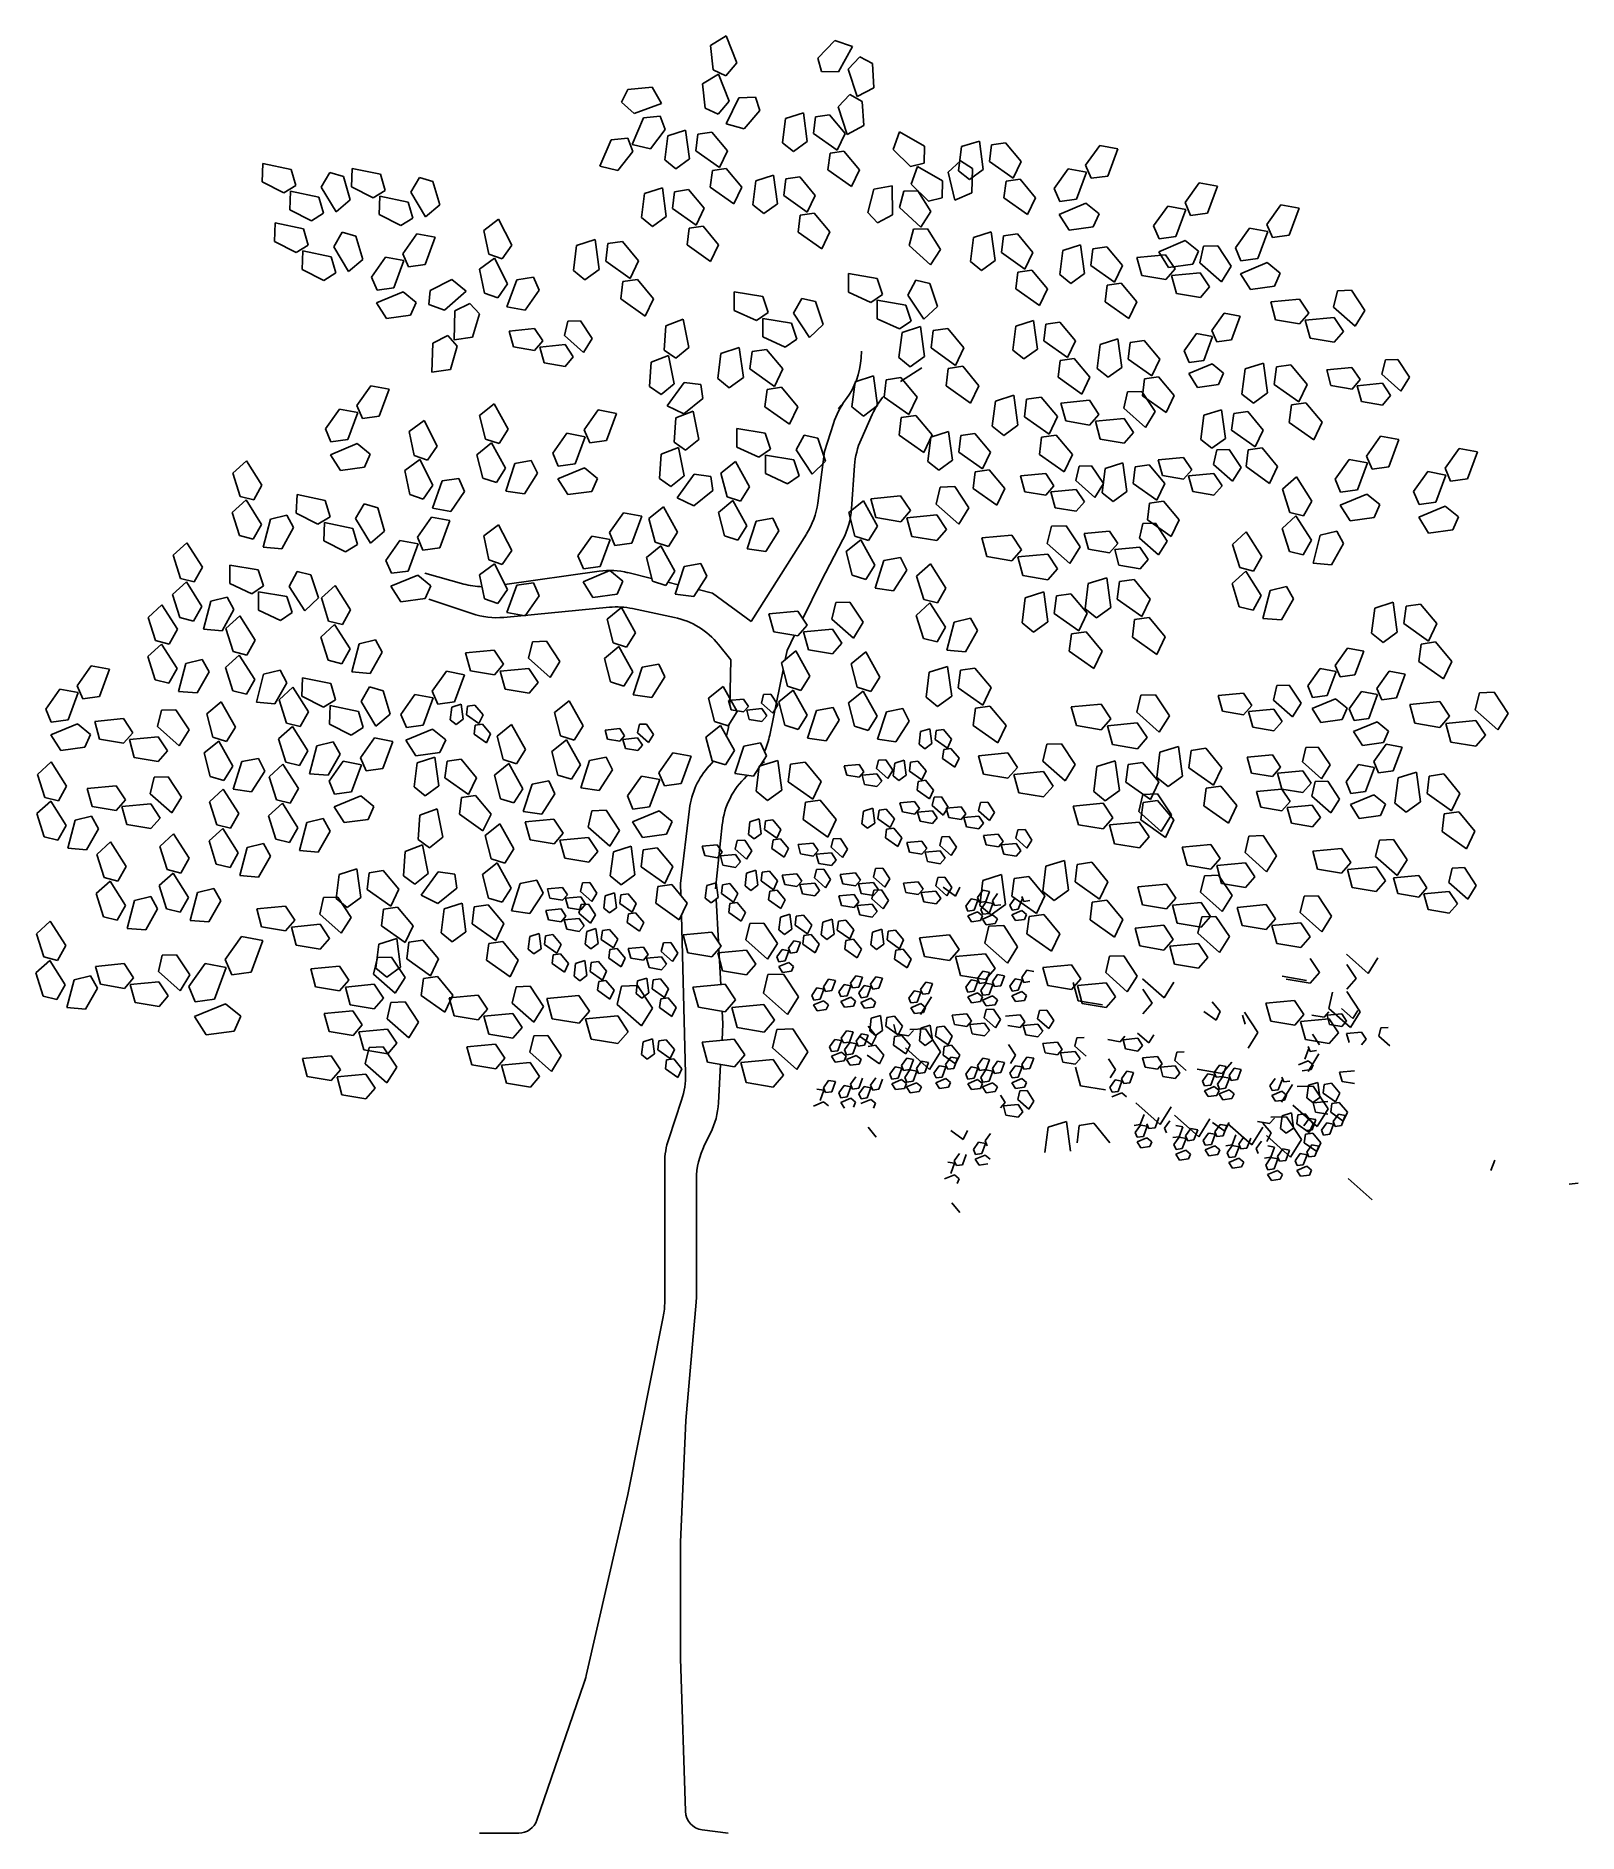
# Model space of a CAD drawing. Extents: x 131.23 to 135.31, y 388.61 to 393.37.
import ezdxf

# ---------------------------------------------------------------- set-up
doc = ezdxf.new("R2010")
doc.units = 0
doc.header["$LTSCALE"] = 0.01
doc.header["$MEASUREMENT"] = 0
doc.layers.get('0').update_dxf_attribs({"linetype": 'CONTINUOUS'})

msp = doc.modelspace()

# ---------------------------------------------------------------- linework, layer by layer
for p, q in [((133.0132, 393.3395), (133.0553, 393.3651)), ((133.0553, 393.3651), (133.0833, 393.2939)), ((133.0206, 393.2757), (133.0132, 393.3395)), ((133.2978, 393.3067), (133.3422, 393.3532)), ((133.3073, 393.2706), (133.2978, 393.3067)), ((133.3422, 393.3532), (133.3888, 393.3371)), ((133.3888, 393.3371), (133.352, 393.2701)), ((133.378, 393.2774), (133.4089, 393.3098)), ((133.4089, 393.3098), (133.4418, 393.2921)), ((132.9924, 393.2381), (133.0344, 393.2636)), ((133.0544, 393.2598), (133.0206, 393.2757)), ((133.0344, 393.2636), (133.0624, 393.1925)), ((133.0833, 393.2939), (133.0544, 393.2598)), ((133.352, 393.2701), (133.3073, 393.2706)), ((133.4019, 393.2048), (133.378, 393.2774)), ((133.4418, 393.2921), (133.4454, 393.2279)), ((132.7782, 393.1899), (132.7948, 393.2234)), ((132.7948, 393.2234), (132.8589, 393.2292)), ((132.8589, 393.2292), (132.8834, 393.1865)), ((132.9997, 393.1742), (132.9924, 393.2381)), ((133.4454, 393.2279), (133.4019, 393.2048)), ((132.8116, 393.1602), (132.7782, 393.1899)), ((132.8834, 393.1865), (132.8116, 393.1602)), ((133.0335, 393.1584), (132.9997, 393.1742)), ((133.0624, 393.1925), (133.0335, 393.1584)), ((133.0552, 393.1323), (133.0881, 393.2013)), ((133.0881, 393.2013), (133.1327, 393.2034)), ((133.1443, 393.1679), (133.1026, 393.119)), ((133.1327, 393.2034), (133.1443, 393.1679)), ((133.3514, 393.1774), (133.3822, 393.2098)), ((133.3752, 393.1048), (133.3514, 393.1774)), ((133.3822, 393.2098), (133.4151, 393.192)), ((133.4151, 393.192), (133.4187, 393.1278)), ((132.8063, 393.0781), (132.8361, 393.1486)), ((132.8361, 393.1486), (132.8806, 393.1527)), ((132.8937, 393.1177), (132.8543, 393.0669)), ((132.8806, 393.1527), (132.8937, 393.1177)), ((133.1026, 393.119), (133.0552, 393.1323)), ((133.2041, 393.0828), (133.2121, 393.1466)), ((133.2121, 393.1466), (133.2591, 393.1614)), ((133.2591, 393.1614), (133.2694, 393.0857)), ((133.286, 393.1071), (133.2915, 393.1515)), ((133.2915, 393.1515), (133.3285, 393.1568)), ((133.3285, 393.1568), (133.3696, 393.1074)), ((133.4187, 393.1278), (133.3752, 393.1048)), ((132.7205, 393.0203), (132.7502, 393.0907)), ((132.7502, 393.0907), (132.7947, 393.0948)), ((132.7947, 393.0948), (132.8078, 393.0598)), ((132.8543, 393.0669), (132.8063, 393.0781)), ((132.8927, 393.037), (132.9008, 393.1008)), ((132.9008, 393.1008), (132.9477, 393.1157)), ((132.9477, 393.1157), (132.9581, 393.0399)), ((132.9747, 393.0613), (132.9801, 393.1057)), ((132.9801, 393.1057), (133.0171, 393.111)), ((133.0171, 393.111), (133.0583, 393.0616)), ((133.2333, 393.0594), (133.2041, 393.0828)), ((133.2694, 393.0857), (133.2333, 393.0594)), ((133.3485, 393.063), (133.286, 393.1071)), ((133.3696, 393.1074), (133.3485, 393.063)), ((133.4966, 393.0649), (133.5132, 393.1112)), ((133.5132, 393.1112), (133.5798, 393.0737)), ((133.5798, 393.0737), (133.5789, 393.029)), ((133.6698, 393.0086), (133.6778, 393.0724)), ((133.6778, 393.0724), (133.7247, 393.0872)), ((133.7247, 393.0872), (133.7351, 393.0115)), ((133.7517, 393.0329), (133.7572, 393.0772)), ((133.7572, 393.0772), (133.7942, 393.0826)), ((133.7942, 393.0826), (133.8353, 393.0332)), ((134.006, 393.0229), (134.0432, 393.0754)), ((134.0432, 393.0754), (134.0915, 393.0663)), ((131.827, 392.9789), (131.8289, 393.0281)), ((131.8289, 393.0281), (131.9037, 393.0122)), ((132.8078, 393.0598), (132.7684, 393.0091)), ((132.9219, 393.0137), (132.8927, 393.037)), ((132.9581, 393.0399), (132.9219, 393.0137)), ((133.0371, 393.0172), (132.9747, 393.0613)), ((133.0583, 393.0616), (133.0371, 393.0172)), ((133.3242, 393.0108), (133.3297, 393.0552)), ((133.3297, 393.0552), (133.3666, 393.0605)), ((133.3666, 393.0605), (133.4078, 393.0111)), ((133.5426, 393.0199), (133.4966, 393.0649)), ((133.5789, 393.029), (133.5426, 393.0199)), ((133.6419, 393.0048), (133.6752, 393.0346)), ((133.6752, 393.0346), (133.7066, 393.0143)), ((133.8141, 392.9888), (133.7517, 393.0329)), ((133.8353, 393.0332), (133.8141, 392.9888)), ((134.0207, 392.9885), (134.006, 393.0229)), ((134.0915, 393.0663), (134.065, 392.9946)), ((131.8843, 392.9498), (131.827, 392.9789)), ((131.9037, 393.0122), (131.9162, 392.9693)), ((131.9836, 392.9651), (132.0064, 393.0035)), ((132.0064, 393.0035), (132.0424, 392.9936)), ((132.0424, 392.9936), (132.0603, 392.9318)), ((132.0637, 392.9657), (132.0656, 393.0149)), ((132.0656, 393.0149), (132.1404, 392.9991)), ((132.1404, 392.9991), (132.1529, 392.9562)), ((132.2203, 392.952), (132.2431, 392.9904)), ((132.2431, 392.9904), (132.2792, 392.9804)), ((132.2792, 392.9804), (132.297, 392.9187)), ((132.7684, 393.0091), (132.7205, 393.0203)), ((133.0128, 392.965), (133.0183, 393.0094)), ((133.0183, 393.0094), (133.0553, 393.0148)), ((133.0553, 393.0148), (133.0964, 392.9654)), ((133.1252, 392.9185), (133.1332, 392.9823)), ((133.1332, 392.9823), (133.1802, 392.9972)), ((133.1802, 392.9972), (133.1905, 392.9214)), ((133.2071, 392.9428), (133.2126, 392.9872)), ((133.2126, 392.9872), (133.2496, 392.9925)), ((133.2496, 392.9925), (133.2907, 392.9431)), ((133.3866, 392.9667), (133.3242, 393.0108)), ((133.4078, 393.0111), (133.3866, 392.9667)), ((133.5444, 392.973), (133.5609, 393.0194)), ((133.5609, 393.0194), (133.6275, 392.9818)), ((133.6275, 392.9818), (133.6266, 392.9371)), ((133.6599, 392.9305), (133.6419, 393.0048)), ((133.6989, 392.9852), (133.6698, 393.0086)), ((133.7351, 393.0115), (133.6989, 392.9852)), ((133.7066, 393.0143), (133.7051, 392.9501)), ((133.7898, 392.9366), (133.7953, 392.981)), ((133.7953, 392.981), (133.8323, 392.9863)), ((133.8323, 392.9863), (133.8735, 392.9369)), ((133.9228, 392.9613), (133.9599, 393.0137)), ((133.9599, 393.0137), (134.0083, 393.0047)), ((134.0083, 393.0047), (133.9817, 392.933)), ((134.065, 392.9946), (134.0207, 392.9885)), ((134.269, 392.9243), (134.3062, 392.9768)), ((134.3062, 392.9768), (134.3546, 392.9677)), ((131.9162, 392.9693), (131.8843, 392.9498)), ((131.9001, 392.9055), (131.902, 392.9547)), ((131.902, 392.9547), (131.9768, 392.9389)), ((131.9768, 392.9389), (131.9893, 392.896)), ((132.023, 392.8996), (131.9836, 392.9651)), ((132.0603, 392.9318), (132.023, 392.8996)), ((132.1211, 392.9366), (132.0637, 392.9657)), ((132.1529, 392.9562), (132.1211, 392.9366)), ((132.1368, 392.8924), (132.1387, 392.9416)), ((132.1387, 392.9416), (132.2135, 392.9258)), ((132.2598, 392.8865), (132.2203, 392.952)), ((132.8312, 392.8846), (132.8392, 392.9484)), ((132.8392, 392.9484), (132.8862, 392.9632)), ((132.8862, 392.9632), (132.8965, 392.8875)), ((132.9131, 392.9089), (132.9186, 392.9532)), ((132.9186, 392.9532), (132.9556, 392.9586)), ((132.9556, 392.9586), (132.9968, 392.9092)), ((133.0752, 392.9209), (133.0128, 392.965)), ((133.0964, 392.9654), (133.0752, 392.9209)), ((133.2695, 392.8987), (133.2071, 392.9428)), ((133.2907, 392.9431), (133.2695, 392.8987)), ((133.4295, 392.8978), (133.4456, 392.96)), ((133.4456, 392.96), (133.4941, 392.9687)), ((133.4941, 392.9687), (133.4946, 392.8922)), ((133.5138, 392.9113), (133.5249, 392.9546)), ((133.5249, 392.9546), (133.5623, 392.9552)), ((133.5904, 392.9281), (133.5444, 392.973)), ((133.5623, 392.9552), (133.5968, 392.901)), ((133.6266, 392.9371), (133.5904, 392.9281)), ((133.7051, 392.9501), (133.6599, 392.9305)), ((133.8523, 392.8925), (133.7898, 392.9366)), ((133.8735, 392.9369), (133.8523, 392.8925)), ((133.9374, 392.9269), (133.9228, 392.9613)), ((133.9817, 392.933), (133.9374, 392.9269)), ((134.3546, 392.9677), (134.328, 392.8961)), ((131.9574, 392.8764), (131.9001, 392.9055)), ((131.9893, 392.896), (131.9574, 392.8764)), ((132.1942, 392.8633), (132.1368, 392.8924)), ((132.226, 392.8828), (132.1942, 392.8633)), ((132.2135, 392.9258), (132.226, 392.8828)), ((132.297, 392.9187), (132.2598, 392.8865)), ((132.4133, 392.8508), (132.4528, 392.8803)), ((132.4528, 392.8803), (132.4875, 392.8121)), ((132.8604, 392.8612), (132.8312, 392.8846)), ((132.8965, 392.8875), (132.8604, 392.8612)), ((132.9756, 392.8648), (132.9131, 392.9089)), ((132.9968, 392.9092), (132.9756, 392.8648)), ((133.1543, 392.8951), (133.1252, 392.9185)), ((133.1905, 392.9214), (133.1543, 392.8951)), ((133.2453, 392.8465), (133.2507, 392.8909)), ((133.2507, 392.8909), (133.2877, 392.8963)), ((133.2877, 392.8963), (133.3289, 392.8469)), ((133.4554, 392.8708), (133.4295, 392.8978)), ((133.4946, 392.8922), (133.4554, 392.8708)), ((133.5701, 392.8596), (133.5138, 392.9113)), ((133.5968, 392.901), (133.5701, 392.8596)), ((133.9361, 392.893), (134.0067, 392.9225)), ((133.9625, 392.8515), (133.9361, 392.893)), ((134.0067, 392.9225), (134.0414, 392.8943)), ((134.0414, 392.8943), (134.0262, 392.8601)), ((134.1858, 392.8627), (134.223, 392.9152)), ((134.223, 392.9152), (134.2713, 392.9061)), ((134.2713, 392.9061), (134.2448, 392.8344)), ((134.2837, 392.8899), (134.269, 392.9243)), ((134.328, 392.8961), (134.2837, 392.8899)), ((134.4854, 392.8661), (134.5225, 392.9185)), ((134.5225, 392.9185), (134.5709, 392.9095)), ((134.5709, 392.9095), (134.5443, 392.8378)), ((131.8599, 392.8212), (131.8618, 392.8704)), ((131.8618, 392.8704), (131.9366, 392.8545)), ((131.9366, 392.8545), (131.9491, 392.8116)), ((132.0165, 392.8074), (132.0393, 392.8458)), ((132.0393, 392.8458), (132.0753, 392.8359)), ((132.0753, 392.8359), (132.0932, 392.7741)), ((132.1997, 392.7891), (132.2369, 392.8416)), ((132.2369, 392.8416), (132.2853, 392.8325)), ((132.2853, 392.8325), (132.2587, 392.7609)), ((132.4267, 392.7879), (132.4133, 392.8508)), ((132.9513, 392.8126), (132.9568, 392.857)), ((132.9568, 392.857), (132.9937, 392.8623)), ((132.9937, 392.8623), (133.0349, 392.8129)), ((133.3077, 392.8024), (133.2453, 392.8465)), ((133.3289, 392.8469), (133.3077, 392.8024)), ((133.5394, 392.811), (133.5505, 392.8543)), ((133.5505, 392.8543), (133.5878, 392.8549)), ((133.5878, 392.8549), (133.6223, 392.8006)), ((133.7011, 392.7682), (133.7091, 392.8319)), ((133.7091, 392.8319), (133.756, 392.8468)), ((133.756, 392.8468), (133.7664, 392.771)), ((133.783, 392.7924), (133.7885, 392.8368)), ((133.7885, 392.8368), (133.8254, 392.8421)), ((133.8254, 392.8421), (133.8666, 392.7927)), ((134.0262, 392.8601), (133.9625, 392.8515)), ((134.2005, 392.8283), (134.1858, 392.8627)), ((134.2448, 392.8344), (134.2005, 392.8283)), ((134.4021, 392.8045), (134.4393, 392.8569)), ((134.4393, 392.8569), (134.4877, 392.8479)), ((134.4877, 392.8479), (134.4611, 392.7762)), ((134.5, 392.8317), (134.4854, 392.8661)), ((134.5443, 392.8378), (134.5, 392.8317)), ((131.9172, 392.7921), (131.8599, 392.8212)), ((131.9491, 392.8116), (131.9172, 392.7921)), ((131.933, 392.7478), (131.9349, 392.797)), ((131.9349, 392.797), (132.0097, 392.7812)), ((132.0559, 392.7419), (132.0165, 392.8074)), ((132.2144, 392.7548), (132.1997, 392.7891)), ((132.4619, 392.7754), (132.4267, 392.7879)), ((132.4875, 392.8121), (132.4619, 392.7754)), ((132.6509, 392.7445), (132.6592, 392.811)), ((132.6592, 392.811), (132.7081, 392.8264)), ((132.7081, 392.8264), (132.7189, 392.7475)), ((132.7362, 392.7698), (132.7419, 392.816)), ((132.7419, 392.816), (132.7804, 392.8216)), ((132.7804, 392.8216), (132.8232, 392.7701)), ((133.0137, 392.7685), (132.9513, 392.8126)), ((133.0349, 392.8129), (133.0137, 392.7685)), ((133.5956, 392.7593), (133.5394, 392.811)), ((133.6223, 392.8006), (133.5956, 392.7593)), ((133.8454, 392.7483), (133.783, 392.7924)), ((133.8666, 392.7927), (133.8454, 392.7483)), ((133.9377, 392.7338), (133.9457, 392.7976)), ((133.9457, 392.7976), (133.9927, 392.8124)), ((133.9927, 392.8124), (134.003, 392.7366)), ((134.0196, 392.758), (134.0251, 392.8024)), ((134.0251, 392.8024), (134.0621, 392.8077)), ((134.0621, 392.8077), (134.1032, 392.7583)), ((134.1415, 392.7793), (134.2176, 392.7865)), ((134.1992, 392.7944), (134.2697, 392.8239)), ((134.2256, 392.7529), (134.1992, 392.7944)), ((134.2176, 392.7865), (134.2424, 392.7493)), ((134.2697, 392.8239), (134.3044, 392.7957)), ((134.3044, 392.7957), (134.2893, 392.7615)), ((134.3079, 392.7654), (134.3182, 392.8089)), ((134.3182, 392.8089), (134.3556, 392.8102)), ((134.3556, 392.8102), (134.3911, 392.7565)), ((134.4168, 392.7701), (134.4021, 392.8045)), ((131.9903, 392.7187), (131.933, 392.7478)), ((132.0222, 392.7383), (131.9903, 392.7187)), ((132.0097, 392.7812), (132.0222, 392.7383)), ((132.0932, 392.7741), (132.0559, 392.7419)), ((132.1165, 392.7275), (132.1537, 392.78)), ((132.1537, 392.78), (132.202, 392.7709)), ((132.202, 392.7709), (132.1755, 392.6993)), ((132.2587, 392.7609), (132.2144, 392.7548)), ((132.4022, 392.7479), (132.4417, 392.7773)), ((132.4156, 392.685), (132.4022, 392.7479)), ((132.4417, 392.7773), (132.4763, 392.7092)), ((132.6812, 392.7202), (132.6509, 392.7445)), ((132.7189, 392.7475), (132.6812, 392.7202)), ((132.8012, 392.7239), (132.7362, 392.7698)), ((132.8232, 392.7701), (132.8012, 392.7239)), ((133.3787, 392.7364), (133.454, 392.7235)), ((133.3787, 392.6872), (133.3787, 392.7364)), ((133.7302, 392.7448), (133.7011, 392.7682)), ((133.7664, 392.771), (133.7302, 392.7448)), ((133.8211, 392.6961), (133.8266, 392.7405)), ((133.8266, 392.7405), (133.8636, 392.7459)), ((133.8636, 392.7459), (133.9047, 392.6965)), ((134.003, 392.7366), (133.9669, 392.7104)), ((134.0821, 392.7139), (134.0196, 392.758)), ((134.1032, 392.7583), (134.0821, 392.7139)), ((134.1544, 392.7318), (134.1415, 392.7793)), ((134.2424, 392.7493), (134.2178, 392.7211)), ((134.2893, 392.7615), (134.2256, 392.7529)), ((134.2332, 392.7311), (134.3093, 392.7384)), ((134.3651, 392.7147), (134.3079, 392.7654)), ((134.3093, 392.7384), (134.334, 392.7012)), ((134.3911, 392.7565), (134.3651, 392.7147)), ((134.4155, 392.7362), (134.486, 392.7657)), ((134.4419, 392.6946), (134.4155, 392.7362)), ((134.4611, 392.7762), (134.4168, 392.7701)), ((134.486, 392.7657), (134.5207, 392.7375)), ((134.5207, 392.7375), (134.5056, 392.7033)), ((132.1312, 392.6931), (132.1165, 392.7275)), ((132.1299, 392.6592), (132.2004, 392.6887)), ((132.1755, 392.6993), (132.1312, 392.6931)), ((132.2004, 392.6887), (132.2351, 392.6605)), ((132.2681, 392.655), (132.2713, 392.6922)), ((132.2713, 392.6922), (132.3288, 392.721)), ((132.3673, 392.6903), (132.3101, 392.6395)), ((132.3288, 392.721), (132.3673, 392.6903)), ((132.4763, 392.7092), (132.4508, 392.6725)), ((132.4749, 392.6485), (132.501, 392.7204)), ((132.501, 392.7204), (132.5452, 392.7267)), ((132.5601, 392.6925), (132.5233, 392.6398)), ((132.5452, 392.7267), (132.5601, 392.6925)), ((132.7759, 392.6696), (132.7816, 392.7158)), ((132.7816, 392.7158), (132.8201, 392.7213)), ((132.8201, 392.7213), (132.863, 392.6699)), ((133.0764, 392.6886), (133.1517, 392.6757)), ((133.0764, 392.6393), (133.0764, 392.6886)), ((133.454, 392.7235), (133.4682, 392.6811)), ((133.5357, 392.6796), (133.557, 392.7189)), ((133.557, 392.7189), (133.5934, 392.7103)), ((133.5934, 392.7103), (133.6137, 392.6493)), ((133.8836, 392.652), (133.8211, 392.6961)), ((133.9047, 392.6965), (133.8836, 392.652)), ((133.9669, 392.7104), (133.9377, 392.7338)), ((134.0578, 392.6618), (134.0633, 392.7061)), ((134.0633, 392.7061), (134.1002, 392.7115)), ((134.1002, 392.7115), (134.1414, 392.6621)), ((134.2178, 392.7211), (134.1544, 392.7318)), ((134.2461, 392.6836), (134.2332, 392.7311)), ((134.334, 392.7012), (134.3095, 392.673)), ((134.5056, 392.7033), (134.4419, 392.6946)), ((134.6619, 392.6478), (134.6722, 392.6913)), ((134.6722, 392.6913), (134.7095, 392.6926)), ((134.7095, 392.6926), (134.745, 392.6389)), ((132.1562, 392.6177), (132.1299, 392.6592)), ((132.2351, 392.6605), (132.22, 392.6263)), ((132.3101, 392.6395), (132.2681, 392.655)), ((132.3371, 392.6377), (132.377, 392.6578)), ((132.377, 392.6578), (132.402, 392.6301)), ((132.4508, 392.6725), (132.4156, 392.685)), ((132.5233, 392.6398), (132.4749, 392.6485)), ((132.8409, 392.6236), (132.7759, 392.6696)), ((132.863, 392.6699), (132.8409, 392.6236)), ((133.1517, 392.6757), (133.1659, 392.6333)), ((133.2334, 392.6317), (133.2547, 392.671)), ((133.2547, 392.671), (133.2911, 392.6625)), ((133.2911, 392.6625), (133.3113, 392.6015)), ((133.4372, 392.6604), (133.3787, 392.6872)), ((133.4682, 392.6811), (133.4372, 392.6604)), ((133.4547, 392.6168), (133.4546, 392.666)), ((133.4546, 392.666), (133.53, 392.6531)), ((133.53, 392.6531), (133.5442, 392.6107)), ((133.5777, 392.6157), (133.5357, 392.6796)), ((133.6137, 392.6493), (133.5777, 392.6157)), ((134.1202, 392.6176), (134.0578, 392.6618)), ((134.1414, 392.6621), (134.1202, 392.6176)), ((134.3095, 392.673), (134.2461, 392.6836)), ((134.4955, 392.6617), (134.5716, 392.6689)), ((134.5083, 392.6142), (134.4955, 392.6617)), ((134.5716, 392.6689), (134.5963, 392.6317)), ((134.7191, 392.5971), (134.6619, 392.6478)), ((132.22, 392.6263), (132.1562, 392.6177)), ((132.3352, 392.5612), (132.3371, 392.6377)), ((132.402, 392.6301), (132.3839, 392.5684)), ((132.6273, 392.5724), (132.6363, 392.6106)), ((132.6363, 392.6106), (132.6691, 392.6117)), ((132.6691, 392.6117), (132.7003, 392.5646)), ((132.8908, 392.5341), (132.8951, 392.5983)), ((132.8951, 392.5983), (132.9411, 392.6158)), ((132.9411, 392.6158), (132.9559, 392.5408)), ((133.1348, 392.6125), (133.0764, 392.6393)), ((133.1659, 392.6333), (133.1348, 392.6125)), ((133.1523, 392.5689), (133.1523, 392.6182)), ((133.1523, 392.6182), (133.2276, 392.6053)), ((133.2276, 392.6053), (133.2418, 392.5629)), ((133.2754, 392.5679), (133.2334, 392.6317)), ((133.3113, 392.6015), (133.2754, 392.5679)), ((133.5131, 392.59), (133.4547, 392.6168)), ((133.5442, 392.6107), (133.5131, 392.59)), ((133.5201, 392.581), (133.569, 392.5964)), ((133.569, 392.5964), (133.5797, 392.5176)), ((133.8132, 392.5342), (133.8212, 392.5979)), ((133.8212, 392.5979), (133.8682, 392.6128)), ((133.8682, 392.6128), (133.8785, 392.537)), ((133.8951, 392.5584), (133.9006, 392.6028)), ((133.9006, 392.6028), (133.9376, 392.6081)), ((133.9376, 392.6081), (133.9787, 392.5587)), ((134.34, 392.586), (134.3727, 392.6321)), ((134.3727, 392.6321), (134.4151, 392.6242)), ((134.4151, 392.6242), (134.3918, 392.5612)), ((134.5717, 392.6035), (134.5083, 392.6142)), ((134.5963, 392.6317), (134.5717, 392.6035)), ((134.5871, 392.6135), (134.6632, 392.6208)), ((134.6, 392.566), (134.5871, 392.6135)), ((134.6632, 392.6208), (134.688, 392.5835)), ((134.745, 392.6389), (134.7191, 392.5971)), ((132.2765, 392.476), (132.2784, 392.5524)), ((132.2784, 392.5524), (132.3183, 392.5725)), ((132.3183, 392.5725), (132.3433, 392.5448)), ((132.3839, 392.5684), (132.3352, 392.5612)), ((132.4811, 392.5846), (132.548, 392.5909)), ((132.4924, 392.5429), (132.4811, 392.5846)), ((132.548, 392.5909), (132.5697, 392.5583)), ((132.5697, 392.5583), (132.5481, 392.5335)), ((132.5616, 392.5423), (132.6285, 392.5486)), ((132.6775, 392.5279), (132.6273, 392.5724)), ((132.6285, 392.5486), (132.6502, 392.516)), ((132.7003, 392.5646), (132.6775, 392.5279)), ((133.2108, 392.5421), (133.1523, 392.5689)), ((133.2418, 392.5629), (133.2108, 392.5421)), ((133.5117, 392.5146), (133.5201, 392.581)), ((133.597, 392.5399), (133.6027, 392.5861)), ((133.6027, 392.5861), (133.6412, 392.5916)), ((133.6412, 392.5916), (133.6841, 392.5402)), ((133.9576, 392.5143), (133.8951, 392.5584)), ((133.9787, 392.5587), (133.9576, 392.5143)), ((134.0364, 392.4856), (134.0445, 392.5494)), ((134.0445, 392.5494), (134.0914, 392.5642)), ((134.0914, 392.5642), (134.1017, 392.4885)), ((134.1183, 392.5099), (134.1238, 392.5542)), ((134.1238, 392.5542), (134.1608, 392.5596)), ((134.1608, 392.5596), (134.202, 392.5102)), ((134.2669, 392.5319), (134.2996, 392.578)), ((134.2996, 392.578), (134.342, 392.5701)), ((134.342, 392.5701), (134.3187, 392.5071)), ((134.3529, 392.5559), (134.34, 392.586)), ((134.3918, 392.5612), (134.3529, 392.5559)), ((134.6634, 392.5554), (134.6, 392.566)), ((134.688, 392.5835), (134.6634, 392.5554)), ((132.3433, 392.5448), (132.3252, 392.4831)), ((132.5481, 392.5335), (132.4924, 392.5429)), ((132.573, 392.5006), (132.5616, 392.5423)), ((132.6286, 392.4912), (132.573, 392.5006)), ((132.6502, 392.516), (132.6286, 392.4912)), ((132.8521, 392.4381), (132.8563, 392.5023)), ((132.8563, 392.5023), (132.9023, 392.5198)), ((132.9213, 392.5125), (132.8908, 392.5341)), ((132.9023, 392.5198), (132.9171, 392.4448)), ((132.9559, 392.5408), (132.9213, 392.5125)), ((133.0324, 392.459), (133.0408, 392.5254)), ((133.0408, 392.5254), (133.0896, 392.5408)), ((133.0896, 392.5408), (133.1004, 392.462)), ((133.1177, 392.4843), (133.1234, 392.5305)), ((133.1234, 392.5305), (133.1619, 392.536)), ((133.1619, 392.536), (133.2048, 392.4846)), ((133.4118, 392.5136), (133.4128, 392.531)), ((133.5421, 392.4902), (133.5117, 392.5146)), ((133.5797, 392.5176), (133.5421, 392.4902)), ((133.662, 392.4939), (133.597, 392.5399)), ((133.6841, 392.5402), (133.662, 392.4939)), ((133.8424, 392.5108), (133.8132, 392.5342)), ((133.8785, 392.537), (133.8424, 392.5108)), ((133.9333, 392.4622), (133.9388, 392.5065)), ((133.9388, 392.5065), (133.9757, 392.5119)), ((133.9757, 392.5119), (134.0169, 392.4625)), ((134.1808, 392.4657), (134.1183, 392.5099)), ((134.202, 392.5102), (134.1808, 392.4657)), ((134.2798, 392.5018), (134.2669, 392.5319)), ((134.3187, 392.5071), (134.2798, 392.5018)), ((134.4279, 392.4844), (134.4767, 392.4999)), ((134.4767, 392.4999), (134.4875, 392.421)), ((134.7899, 392.4701), (134.799, 392.5083)), ((134.799, 392.5083), (134.8318, 392.5094)), ((134.8318, 392.5094), (134.863, 392.4623)), ((132.3252, 392.4831), (132.2765, 392.476)), ((133.0627, 392.4346), (133.0324, 392.459)), ((133.1004, 392.462), (133.0627, 392.4346)), ((133.1827, 392.4383), (133.1177, 392.4843)), ((133.2048, 392.4846), (133.1827, 392.4383)), ((133.3959, 392.4507), (133.4448, 392.4661)), ((133.4448, 392.4661), (133.4556, 392.3873)), ((133.4729, 392.4096), (133.4786, 392.4558)), ((133.4786, 392.4558), (133.5171, 392.4613)), ((133.5165, 392.4515), (133.5726, 392.4877)), ((133.5171, 392.4613), (133.5599, 392.4099)), ((133.6367, 392.4396), (133.6425, 392.4858)), ((133.6425, 392.4858), (133.681, 392.4914)), ((133.681, 392.4914), (133.7238, 392.4399)), ((133.9957, 392.418), (133.9333, 392.4622)), ((134.0169, 392.4625), (133.9957, 392.418)), ((134.0656, 392.4622), (134.0364, 392.4856)), ((134.1017, 392.4885), (134.0656, 392.4622)), ((134.1565, 392.4136), (134.162, 392.458)), ((134.162, 392.458), (134.199, 392.4633)), ((134.199, 392.4633), (134.2401, 392.4139)), ((134.2787, 392.472), (134.3406, 392.4979)), ((134.3018, 392.4355), (134.2787, 392.472)), ((134.3406, 392.4979), (134.3711, 392.4731)), ((134.3711, 392.4731), (134.3578, 392.4431)), ((134.4195, 392.418), (134.4279, 392.4844)), ((134.5048, 392.4433), (134.5105, 392.4895)), ((134.5105, 392.4895), (134.549, 392.4951)), ((134.549, 392.4951), (134.5919, 392.4436)), ((134.6438, 392.4823), (134.7106, 392.4886)), ((134.6551, 392.4406), (134.6438, 392.4823)), ((134.7106, 392.4886), (134.7324, 392.456)), ((134.7324, 392.456), (134.7108, 392.4312)), ((134.8402, 392.4256), (134.7899, 392.4701)), ((134.863, 392.4623), (134.8402, 392.4256)), ((132.0778, 392.3875), (132.1149, 392.44)), ((132.1149, 392.44), (132.1633, 392.4309)), ((132.1633, 392.4309), (132.1367, 392.3593)), ((132.8825, 392.4165), (132.8521, 392.4381)), ((132.9171, 392.4448), (132.8825, 392.4165)), ((132.8991, 392.3869), (132.9439, 392.4489)), ((132.9931, 392.4059), (132.9433, 392.3652)), ((132.9439, 392.4489), (132.9882, 392.4429)), ((132.9882, 392.4429), (132.9931, 392.4059)), ((133.1574, 392.384), (133.1631, 392.4302)), ((133.1631, 392.4302), (133.2016, 392.4358)), ((133.2016, 392.4358), (133.2445, 392.3844)), ((133.3876, 392.3843), (133.3959, 392.4507)), ((133.5379, 392.3636), (133.4729, 392.4096)), ((133.5599, 392.4099), (133.5379, 392.3636)), ((133.7017, 392.3937), (133.6367, 392.4396)), ((133.7238, 392.4399), (133.7017, 392.3937)), ((133.7672, 392.3992), (133.8161, 392.4146)), ((133.8161, 392.4146), (133.8269, 392.3357)), ((133.8442, 392.358), (133.8499, 392.4042)), ((133.8499, 392.4042), (133.8884, 392.4098)), ((133.8884, 392.4098), (133.9312, 392.3583)), ((134.1067, 392.3803), (134.117, 392.4238)), ((134.117, 392.4238), (134.1544, 392.425)), ((134.1544, 392.425), (134.1898, 392.3714)), ((134.2189, 392.3695), (134.1565, 392.4136)), ((134.2401, 392.4139), (134.2189, 392.3695)), ((134.3578, 392.4431), (134.3018, 392.4355)), ((134.4499, 392.3937), (134.4195, 392.418)), ((134.4875, 392.421), (134.4499, 392.3937)), ((134.5698, 392.3974), (134.5048, 392.4433)), ((134.5919, 392.4436), (134.5698, 392.3974)), ((134.7108, 392.4312), (134.6551, 392.4406)), ((134.7243, 392.44), (134.7911, 392.4463)), ((134.7356, 392.3983), (134.7243, 392.44)), ((134.7911, 392.4463), (134.8129, 392.4137)), ((134.8129, 392.4137), (134.7913, 392.3889)), ((131.9945, 392.3259), (132.0317, 392.3784)), ((132.0317, 392.3784), (132.0801, 392.3693)), ((132.0801, 392.3693), (132.0535, 392.2976)), ((132.0924, 392.3531), (132.0778, 392.3875)), ((132.1367, 392.3593), (132.0924, 392.3531)), ((132.4026, 392.3609), (132.4408, 392.3919)), ((132.4184, 392.2986), (132.4026, 392.3609)), ((132.4408, 392.3919), (132.4782, 392.3252)), ((132.6794, 392.3233), (132.7165, 392.3758)), ((132.7165, 392.3758), (132.7649, 392.3667)), ((132.7649, 392.3667), (132.7383, 392.295)), ((132.9433, 392.3652), (132.8991, 392.3869)), ((132.9214, 392.3552), (132.9674, 392.3727)), ((132.9674, 392.3727), (132.9822, 392.2977)), ((133.2224, 392.3381), (133.1574, 392.384)), ((133.2445, 392.3844), (133.2224, 392.3381)), ((133.3509, 392.3794), (133.36, 392.3894)), ((133.4179, 392.3599), (133.3876, 392.3843)), ((133.4119, 392.2981), (133.4412, 392.3637)), ((133.4556, 392.3873), (133.4179, 392.3599)), ((133.5183, 392.3555), (133.5568, 392.3611)), ((133.5568, 392.3611), (133.5997, 392.3097)), ((133.7589, 392.3327), (133.7672, 392.3992)), ((133.9092, 392.3121), (133.8442, 392.358)), ((133.9312, 392.3583), (133.9092, 392.3121)), ((133.9403, 392.3942), (134.0164, 392.4014)), ((133.9532, 392.3467), (133.9403, 392.3942)), ((134.0164, 392.4014), (134.0411, 392.3642)), ((134.0411, 392.3642), (134.0166, 392.336)), ((134.1639, 392.3296), (134.1067, 392.3803)), ((134.1898, 392.3714), (134.1639, 392.3296)), ((134.3103, 392.298), (134.3183, 392.3617)), ((134.3183, 392.3617), (134.3653, 392.3766)), ((134.3653, 392.3766), (134.3756, 392.3008)), ((134.3922, 392.3222), (134.3977, 392.3666)), ((134.3977, 392.3666), (134.4347, 392.3719)), ((134.4347, 392.3719), (134.4758, 392.3225)), ((134.5445, 392.3431), (134.5502, 392.3893)), ((134.5502, 392.3893), (134.5887, 392.3948)), ((134.5887, 392.3948), (134.6316, 392.3434)), ((134.7913, 392.3889), (134.7356, 392.3983)), ((132.0092, 392.2915), (131.9945, 392.3259)), ((132.2161, 392.3186), (132.2555, 392.348)), ((132.2295, 392.2557), (132.2161, 392.3186)), ((132.2555, 392.348), (132.2902, 392.2799)), ((132.4782, 392.3252), (132.4541, 392.2875)), ((132.5961, 392.2617), (132.6333, 392.3141)), ((132.6333, 392.3141), (132.6817, 392.3051)), ((132.6941, 392.2889), (132.6794, 392.3233)), ((132.9171, 392.291), (132.9214, 392.3552)), ((133.0829, 392.3272), (133.1583, 392.3143)), ((133.083, 392.2779), (133.0829, 392.3272)), ((133.1583, 392.3143), (133.1725, 392.2719)), ((133.24, 392.2703), (133.2613, 392.3096)), ((133.2613, 392.3096), (133.2977, 392.3011)), ((133.3154, 392.2664), (133.3387, 392.3404)), ((133.5126, 392.3093), (133.5183, 392.3555)), ((133.5776, 392.2634), (133.5126, 392.3093)), ((133.5997, 392.3097), (133.5776, 392.2634)), ((133.5966, 392.3037), (133.6435, 392.3185)), ((133.6435, 392.3185), (133.6539, 392.2428)), ((133.6705, 392.2641), (133.6759, 392.3085)), ((133.6759, 392.3085), (133.7129, 392.3139)), ((133.7129, 392.3139), (133.7541, 392.2645)), ((133.7892, 392.3084), (133.7589, 392.3327)), ((133.8269, 392.3357), (133.7892, 392.3084)), ((133.8896, 392.304), (133.9281, 392.3095)), ((133.9281, 392.3095), (133.971, 392.2581)), ((134.0166, 392.336), (133.9532, 392.3467)), ((134.032, 392.346), (134.108, 392.3532)), ((134.0448, 392.2985), (134.032, 392.346)), ((134.108, 392.3532), (134.1328, 392.316)), ((134.1328, 392.316), (134.1082, 392.2879)), ((134.4546, 392.2781), (134.3922, 392.3222)), ((134.4758, 392.3225), (134.4546, 392.2781)), ((134.6095, 392.2971), (134.5445, 392.3431)), ((134.6316, 392.3434), (134.6095, 392.2971)), ((132.0079, 392.2576), (132.0784, 392.2871)), ((132.0535, 392.2976), (132.0092, 392.2915)), ((132.0784, 392.2871), (132.1131, 392.2589)), ((132.2902, 392.2799), (132.2647, 392.2432)), ((132.3956, 392.2576), (132.4338, 392.2886)), ((132.4541, 392.2875), (132.4184, 392.2986)), ((132.4338, 392.2886), (132.4712, 392.2219)), ((132.6108, 392.2273), (132.5961, 392.2617)), ((132.6817, 392.3051), (132.6551, 392.2334)), ((132.7383, 392.295), (132.6941, 392.2889)), ((132.8826, 392.2591), (132.9286, 392.2767)), ((132.9476, 392.2694), (132.9171, 392.291)), ((132.9286, 392.2767), (132.9434, 392.2017)), ((132.9822, 392.2977), (132.9476, 392.2694)), ((133.1414, 392.2511), (133.083, 392.2779)), ((133.1725, 392.2719), (133.1414, 392.2511)), ((133.282, 392.2065), (133.24, 392.2703)), ((133.297, 392.1297), (133.3154, 392.2664)), ((133.2977, 392.3011), (133.3179, 392.2401)), ((133.5885, 392.2399), (133.5966, 392.3037)), ((133.7329, 392.22), (133.6705, 392.2641)), ((133.7541, 392.2645), (133.7329, 392.22)), ((133.8839, 392.2578), (133.8896, 392.304)), ((134.1082, 392.2879), (134.0448, 392.2985)), ((134.3394, 392.2746), (134.3103, 392.298)), ((134.3756, 392.3008), (134.3394, 392.2746)), ((134.3441, 392.2318), (134.3531, 392.27)), ((134.3531, 392.27), (134.3859, 392.2711)), ((134.3859, 392.2711), (134.4171, 392.224)), ((134.4304, 392.226), (134.4358, 392.2703)), ((134.4358, 392.2703), (134.4728, 392.2757)), ((134.4728, 392.2757), (134.514, 392.2263)), ((134.7491, 392.2541), (134.7862, 392.3065)), ((134.7862, 392.3065), (134.8346, 392.2975)), ((134.8346, 392.2975), (134.808, 392.2258)), ((134.957, 392.2218), (134.9941, 392.2743)), ((134.9941, 392.2743), (135.0425, 392.2652)), ((135.0425, 392.2652), (135.0159, 392.1936)), ((131.7493, 392.2083), (131.7858, 392.2414)), ((131.7858, 392.2414), (131.8268, 392.1769)), ((132.0343, 392.2161), (132.0079, 392.2576)), ((132.098, 392.2247), (132.0343, 392.2161)), ((132.1131, 392.2589), (132.098, 392.2247)), ((132.2049, 392.2156), (132.2444, 392.245)), ((132.2183, 392.1527), (132.2049, 392.2156)), ((132.2647, 392.2432), (132.2295, 392.2557)), ((132.2444, 392.245), (132.2791, 392.1769)), ((132.4114, 392.1953), (132.3956, 392.2576)), ((132.4712, 392.2219), (132.4471, 392.1842)), ((132.4721, 392.1613), (132.4954, 392.2341)), ((132.4954, 392.2341), (132.5393, 392.2422)), ((132.5393, 392.2422), (132.5556, 392.2086)), ((132.6095, 392.1934), (132.68, 392.2229)), ((132.6551, 392.2334), (132.6108, 392.2273)), ((132.68, 392.2229), (132.7147, 392.1947)), ((132.8784, 392.195), (132.8826, 392.2591)), ((133.0412, 392.2084), (133.0795, 392.2394)), ((133.0795, 392.2394), (133.1168, 392.1727)), ((133.1589, 392.2075), (133.1589, 392.2567)), ((133.1589, 392.2567), (133.2342, 392.2439)), ((133.2342, 392.2439), (133.2484, 392.2015)), ((133.3179, 392.2401), (133.282, 392.2065)), ((133.3867, 392.114), (133.3946, 392.2289)), ((133.6177, 392.2165), (133.5885, 392.2399)), ((133.6539, 392.2428), (133.6177, 392.2165)), ((133.7141, 392.2122), (133.7511, 392.2176)), ((133.7511, 392.2176), (133.7922, 392.1682)), ((133.9489, 392.2118), (133.8839, 392.2578)), ((133.971, 392.2581), (133.9489, 392.2118)), ((133.9798, 392.1892), (133.9889, 392.2274)), ((133.9889, 392.2274), (134.0217, 392.2285)), ((134.0217, 392.2285), (134.0528, 392.1814)), ((134.0496, 392.157), (134.0576, 392.2208)), ((134.0576, 392.2208), (134.1045, 392.2356)), ((134.1045, 392.2356), (134.1149, 392.1599)), ((134.1315, 392.1813), (134.137, 392.2257)), ((134.137, 392.2257), (134.174, 392.231)), ((134.174, 392.231), (134.2151, 392.1816)), ((134.1979, 392.244), (134.2648, 392.2503)), ((134.2092, 392.2023), (134.1979, 392.244)), ((134.2648, 392.2503), (134.2865, 392.2177)), ((134.2865, 392.2177), (134.2649, 392.1929)), ((134.3943, 392.1873), (134.3441, 392.2318)), ((134.4171, 392.224), (134.3943, 392.1873)), ((134.4928, 392.1818), (134.4304, 392.226)), ((134.514, 392.2263), (134.4928, 392.1818)), ((134.6658, 392.1925), (134.703, 392.2449)), ((134.703, 392.2449), (134.7514, 392.2359)), ((134.7514, 392.2359), (134.7248, 392.1642)), ((134.7637, 392.2197), (134.7491, 392.2541)), ((134.808, 392.2258), (134.7637, 392.2197)), ((134.9717, 392.1875), (134.957, 392.2218)), ((131.7687, 392.147), (131.7493, 392.2083)), ((131.8268, 392.1769), (131.8049, 392.1379)), ((132.2791, 392.1769), (132.2535, 392.1402)), ((132.2776, 392.1163), (132.3037, 392.1881)), ((132.3037, 392.1881), (132.348, 392.1945)), ((132.348, 392.1945), (132.3629, 392.1602)), ((132.4471, 392.1842), (132.4114, 392.1953)), ((132.5556, 392.2086), (132.5209, 392.1544)), ((132.6359, 392.1519), (132.6095, 392.1934)), ((132.7147, 392.1947), (132.6996, 392.1605)), ((132.9088, 392.1733), (132.8784, 392.195)), ((132.9434, 392.2017), (132.9088, 392.1733)), ((132.9254, 392.1438), (132.9702, 392.2057)), ((132.9702, 392.2057), (133.0145, 392.1998)), ((133.0145, 392.1998), (133.0194, 392.1628)), ((133.0571, 392.1461), (133.0412, 392.2084)), ((133.1168, 392.1727), (133.0928, 392.135)), ((133.2173, 392.1807), (133.1589, 392.2075)), ((133.2484, 392.2015), (133.2173, 392.1807)), ((133.6106, 392.1265), (133.6213, 392.1718)), ((133.6213, 392.1718), (133.6602, 392.1731)), ((133.6602, 392.1731), (133.6971, 392.1173)), ((133.7086, 392.1679), (133.7141, 392.2122)), ((133.771, 392.1238), (133.7086, 392.1679)), ((133.7922, 392.1682), (133.771, 392.1238)), ((133.8337, 392.2014), (133.9005, 392.2077)), ((133.845, 392.1596), (133.8337, 392.2014)), ((133.9005, 392.2077), (133.9222, 392.175)), ((133.9222, 392.175), (133.9006, 392.1503)), ((134.03, 392.1447), (133.9798, 392.1892)), ((134.0528, 392.1814), (134.03, 392.1447)), ((134.1939, 392.1372), (134.1315, 392.1813)), ((134.2151, 392.1816), (134.1939, 392.1372)), ((134.2649, 392.1929), (134.2092, 392.2023)), ((134.2784, 392.2017), (134.3453, 392.2081)), ((134.2898, 392.16), (134.2784, 392.2017)), ((134.3453, 392.2081), (134.367, 392.1754)), ((134.367, 392.1754), (134.3454, 392.1506)), ((134.5271, 392.1663), (134.5636, 392.1993)), ((134.5464, 392.105), (134.5271, 392.1663)), ((134.5636, 392.1993), (134.6046, 392.1348)), ((134.6805, 392.1581), (134.6658, 392.1925)), ((134.8737, 392.1602), (134.9109, 392.2127)), ((134.9109, 392.2127), (134.9593, 392.2036)), ((134.9593, 392.2036), (134.9327, 392.132)), ((135.0159, 392.1936), (134.9717, 392.1875)), ((131.7481, 392.1048), (131.7845, 392.1378)), ((131.8049, 392.1379), (131.7687, 392.147)), ((131.7845, 392.1378), (131.8255, 392.0733)), ((131.9176, 392.1027), (131.9195, 392.1519)), ((131.9195, 392.1519), (131.9943, 392.1361)), ((131.9943, 392.1361), (132.0068, 392.0932)), ((132.0742, 392.0889), (132.097, 392.1274)), ((132.097, 392.1274), (132.133, 392.1174)), ((132.2535, 392.1402), (132.2183, 392.1527)), ((132.3629, 392.1602), (132.326, 392.1075)), ((132.5209, 392.1544), (132.4721, 392.1613)), ((132.6996, 392.1605), (132.6359, 392.1519)), ((132.8507, 392.0886), (132.8889, 392.1196)), ((132.8889, 392.1196), (132.9263, 392.0529)), ((132.9696, 392.1221), (132.9254, 392.1438)), ((133.0194, 392.1628), (132.9696, 392.1221)), ((133.0342, 392.1051), (133.0725, 392.136)), ((133.0928, 392.135), (133.0571, 392.1461)), ((133.0725, 392.136), (133.1098, 392.0694)), ((133.3795, 392.1044), (133.4178, 392.1354)), ((133.4178, 392.1354), (133.4551, 392.0687)), ((133.4373, 392.141), (133.5165, 392.1485)), ((133.4507, 392.0915), (133.4373, 392.141)), ((133.5165, 392.1485), (133.5423, 392.1098)), ((133.6701, 392.0737), (133.6106, 392.1265)), ((133.9006, 392.1503), (133.845, 392.1596)), ((133.9142, 392.1591), (133.981, 392.1654)), ((133.9255, 392.1174), (133.9142, 392.1591)), ((133.981, 392.1654), (134.0027, 392.1327)), ((134.0027, 392.1327), (133.9812, 392.108)), ((134.0787, 392.1336), (134.0496, 392.157)), ((134.1149, 392.1599), (134.0787, 392.1336)), ((134.1696, 392.085), (134.1751, 392.1294)), ((134.1751, 392.1294), (134.2121, 392.1347)), ((134.2121, 392.1347), (134.2533, 392.0853)), ((134.3454, 392.1506), (134.2898, 392.16)), ((134.6046, 392.1348), (134.5827, 392.0959)), ((134.6792, 392.1242), (134.7497, 392.1536)), ((134.7056, 392.0826), (134.6792, 392.1242)), ((134.7248, 392.1642), (134.6805, 392.1581)), ((134.7497, 392.1536), (134.7844, 392.1254)), ((134.7844, 392.1254), (134.7693, 392.0913)), ((134.8884, 392.1259), (134.8737, 392.1602)), ((134.8871, 392.092), (134.9576, 392.1214)), ((134.9327, 392.132), (134.8884, 392.1259)), ((134.9576, 392.1214), (134.9923, 392.0932)), ((131.7674, 392.0435), (131.7481, 392.1048)), ((131.8255, 392.0733), (131.8036, 392.0344)), ((131.8298, 392.0128), (131.849, 392.0868)), ((131.849, 392.0868), (131.8925, 392.0974)), ((131.8925, 392.0974), (131.9105, 392.0647)), ((131.9749, 392.0736), (131.9176, 392.1027)), ((132.0068, 392.0932), (131.9749, 392.0736)), ((131.9907, 392.0294), (131.9926, 392.0786)), ((131.9926, 392.0786), (132.0674, 392.0627)), ((132.1136, 392.0235), (132.0742, 392.0889)), ((132.133, 392.1174), (132.1509, 392.0556)), ((132.238, 392.0397), (132.2752, 392.0922)), ((132.2752, 392.0922), (132.3235, 392.0832)), ((132.326, 392.1075), (132.2776, 392.1163)), ((132.3235, 392.0832), (132.2969, 392.0115)), ((132.4133, 392.0426), (132.4528, 392.072)), ((132.4528, 392.072), (132.4875, 392.0039)), ((132.746, 392.0515), (132.7832, 392.1039)), ((132.7832, 392.1039), (132.8315, 392.0949)), ((132.8315, 392.0949), (132.805, 392.0232)), ((132.8666, 392.0263), (132.8507, 392.0886)), ((133.0501, 392.0428), (133.0342, 392.1051)), ((133.1108, 392.0087), (133.134, 392.0815)), ((133.134, 392.0815), (133.178, 392.0897)), ((133.178, 392.0897), (133.1942, 392.056)), ((133.3954, 392.0421), (133.3795, 392.1044)), ((133.5167, 392.0804), (133.4507, 392.0915)), ((133.5423, 392.1098), (133.5167, 392.0804)), ((133.5327, 392.0908), (133.612, 392.0984)), ((133.5461, 392.0414), (133.5327, 392.0908)), ((133.612, 392.0984), (133.6378, 392.0596)), ((133.6971, 392.1173), (133.6701, 392.0737)), ((133.9812, 392.108), (133.9255, 392.1174)), ((134.1485, 392.0371), (134.1576, 392.0753)), ((134.1576, 392.0753), (134.1904, 392.0764)), ((134.2321, 392.0409), (134.1696, 392.085)), ((134.1904, 392.0764), (134.2215, 392.0293)), ((134.2533, 392.0853), (134.2321, 392.0409)), ((134.5258, 392.0628), (134.5623, 392.0958)), ((134.5827, 392.0959), (134.5464, 392.105)), ((134.5623, 392.0958), (134.6033, 392.0313)), ((134.7693, 392.0913), (134.7056, 392.0826)), ((134.9135, 392.0504), (134.8871, 392.092)), ((134.9923, 392.0932), (134.9772, 392.059)), ((131.5915, 391.9915), (131.628, 392.0245)), ((131.628, 392.0245), (131.669, 391.96)), ((131.8036, 392.0344), (131.7674, 392.0435)), ((131.9105, 392.0647), (131.8789, 392.0087)), ((132.048, 392.0003), (131.9907, 392.0294)), ((132.0674, 392.0627), (132.0799, 392.0198)), ((132.1509, 392.0556), (132.1136, 392.0235)), ((132.1548, 391.9781), (132.1919, 392.0306)), ((132.1919, 392.0306), (132.2403, 392.0215)), ((132.2527, 392.0054), (132.238, 392.0397)), ((132.4267, 391.9797), (132.4133, 392.0426)), ((132.6628, 391.9899), (132.6999, 392.0423)), ((132.6999, 392.0423), (132.7483, 392.0333)), ((132.7483, 392.0333), (132.7217, 391.9616)), ((132.7607, 392.0171), (132.746, 392.0515)), ((132.805, 392.0232), (132.7607, 392.0171)), ((132.9023, 392.0152), (132.8666, 392.0263)), ((132.9263, 392.0529), (132.9023, 392.0152)), ((133.0858, 392.0317), (133.0501, 392.0428)), ((133.1098, 392.0694), (133.0858, 392.0317)), ((133.1208, 391.8167), (133.2672, 392.0478)), ((133.1942, 392.056), (133.1595, 392.0019)), ((133.3061, 391.9232), (133.3639, 392.0334)), ((133.3725, 392.0011), (133.4108, 392.0321)), ((133.4311, 392.031), (133.3954, 392.0421)), ((133.4108, 392.0321), (133.4482, 391.9654)), ((133.4551, 392.0687), (133.4311, 392.031)), ((133.6122, 392.0303), (133.5461, 392.0414)), ((133.6378, 392.0596), (133.6122, 392.0303)), ((133.7312, 392.0375), (133.8105, 392.045)), ((133.7446, 391.988), (133.7312, 392.0375)), ((133.8105, 392.045), (133.8362, 392.0062)), ((133.9045, 392.023), (133.9153, 392.0683)), ((133.9153, 392.0683), (133.9541, 392.0696)), ((133.9541, 392.0696), (133.9911, 392.0138)), ((134.0024, 392.0493), (134.0692, 392.0556)), ((134.0137, 392.0076), (134.0024, 392.0493)), ((134.0692, 392.0556), (134.0909, 392.0229)), ((134.1988, 391.9926), (134.1485, 392.0371)), ((134.2215, 392.0293), (134.1988, 391.9926)), ((134.3945, 392.0202), (134.431, 392.0532)), ((134.431, 392.0532), (134.472, 391.9887)), ((134.5451, 392.0014), (134.5258, 392.0628)), ((134.6033, 392.0313), (134.5814, 391.9923)), ((134.6076, 391.9708), (134.6268, 392.0448)), ((134.6268, 392.0448), (134.6702, 392.0553)), ((134.6702, 392.0553), (134.6883, 392.0226)), ((134.9772, 392.059), (134.9135, 392.0504)), ((131.6108, 391.9302), (131.5915, 391.9915)), ((131.8789, 392.0087), (131.8298, 392.0128)), ((132.0799, 392.0198), (132.048, 392.0003)), ((132.1694, 391.9438), (132.1548, 391.9781)), ((132.2403, 392.0215), (132.2137, 391.9499)), ((132.2969, 392.0115), (132.2527, 392.0054)), ((132.4619, 391.9672), (132.4267, 391.9797)), ((132.4875, 392.0039), (132.4619, 391.9672)), ((132.6774, 391.9555), (132.6628, 391.9899)), ((132.8437, 391.9853), (132.8819, 392.0162)), ((132.8596, 391.923), (132.8437, 391.9853)), ((132.8819, 392.0162), (132.9193, 391.9496)), ((133.1595, 392.0019), (133.1108, 392.0087)), ((133.3884, 391.9388), (133.3725, 392.0011)), ((133.4491, 391.9048), (133.4723, 391.9776)), ((133.4723, 391.9776), (133.5163, 391.9857)), ((133.5163, 391.9857), (133.5325, 391.9521)), ((133.8107, 391.9769), (133.7446, 391.988)), ((133.8362, 392.0062), (133.8107, 391.9769)), ((133.8267, 391.9873), (133.9059, 391.9949)), ((133.8401, 391.9379), (133.8267, 391.9873)), ((133.9641, 391.9702), (133.9045, 392.023)), ((133.9059, 391.9949), (133.9317, 391.9561)), ((133.9911, 392.0138), (133.9641, 391.9702)), ((134.0694, 391.9982), (134.0137, 392.0076)), ((134.0909, 392.0229), (134.0694, 391.9982)), ((134.0829, 392.007), (134.1497, 392.0133)), ((134.0942, 391.9653), (134.0829, 392.007)), ((134.1497, 392.0133), (134.1714, 391.9806)), ((134.1714, 391.9806), (134.1499, 391.9559)), ((134.4138, 391.9589), (134.3945, 392.0202)), ((134.472, 391.9887), (134.4501, 391.9498)), ((134.5814, 391.9923), (134.5451, 392.0014)), ((134.6883, 392.0226), (134.6566, 391.9667)), ((131.6471, 391.9211), (131.6108, 391.9302)), ((131.669, 391.96), (131.6471, 391.9211)), ((131.7415, 391.9657), (131.8168, 391.9529)), ((131.7415, 391.9165), (131.7415, 391.9657)), ((131.8168, 391.9529), (131.831, 391.9105)), ((131.8985, 391.9089), (131.9198, 391.9482)), ((131.9198, 391.9482), (131.9562, 391.9397)), ((131.9562, 391.9397), (131.9765, 391.8786)), ((132.1681, 391.9099), (132.2387, 391.9393)), ((132.2137, 391.9499), (132.1694, 391.9438)), ((132.2387, 391.9393), (132.2733, 391.9111)), ((132.3605, 391.9155), (132.2572, 391.944)), ((132.4022, 391.9396), (132.4417, 391.969)), ((132.4156, 391.8767), (132.4022, 391.9396)), ((132.4417, 391.969), (132.4763, 391.9009)), ((132.7189, 391.9492), (132.4697, 391.914)), ((132.6761, 391.9216), (132.7467, 391.9511)), ((132.7217, 391.9616), (132.6774, 391.9555)), ((132.7467, 391.9511), (132.7813, 391.9229)), ((132.8577, 391.9305), (132.7951, 391.9456)), ((132.9193, 391.9496), (132.8953, 391.9119)), ((132.9203, 391.8889), (132.9435, 391.9617)), ((132.9435, 391.9617), (132.9875, 391.9699)), ((133.0037, 391.9362), (132.969, 391.8821)), ((132.9875, 391.9699), (133.0037, 391.9362)), ((133.4241, 391.9277), (133.3884, 391.9388)), ((133.4482, 391.9654), (133.4241, 391.9277)), ((133.5325, 391.9521), (133.4978, 391.8979)), ((133.5586, 391.9363), (133.5951, 391.9693)), ((133.5779, 391.8749), (133.5586, 391.9363)), ((133.5951, 391.9693), (133.6361, 391.9048)), ((133.9061, 391.9268), (133.8401, 391.9379)), ((133.9317, 391.9561), (133.9061, 391.9268)), ((134.0129, 391.9168), (134.0618, 391.9322)), ((134.0618, 391.9322), (134.0725, 391.8533)), ((134.1499, 391.9559), (134.0942, 391.9653)), ((134.3932, 391.9167), (134.4297, 391.9497)), ((134.4501, 391.9498), (134.4138, 391.9589)), ((134.4297, 391.9497), (134.4707, 391.8852)), ((134.6566, 391.9667), (134.6076, 391.9708)), ((131.5902, 391.888), (131.6267, 391.921)), ((131.6096, 391.8266), (131.5902, 391.888)), ((131.6267, 391.921), (131.6677, 391.8565)), ((131.6912, 391.87), (131.7346, 391.8805)), ((131.7346, 391.8805), (131.7527, 391.8478)), ((131.7999, 391.8897), (131.7415, 391.9165)), ((131.831, 391.9105), (131.7999, 391.8897)), ((131.8174, 391.8461), (131.8174, 391.8953)), ((131.8174, 391.8953), (131.8927, 391.8824)), ((131.8927, 391.8824), (131.9069, 391.8401)), ((131.9405, 391.845), (131.8985, 391.9089)), ((131.9838, 391.8787), (132.0203, 391.9117)), ((132.0203, 391.9117), (132.0613, 391.8472)), ((132.1945, 391.8683), (132.1681, 391.9099)), ((132.2733, 391.9111), (132.2582, 391.8769)), ((132.4763, 391.9009), (132.4508, 391.8642)), ((132.4749, 391.8403), (132.501, 391.9121)), ((132.501, 391.9121), (132.5452, 391.9185)), ((132.5601, 391.8842), (132.5233, 391.8315)), ((132.5452, 391.9185), (132.5601, 391.8842)), ((132.7025, 391.88), (132.6761, 391.9216)), ((132.7662, 391.8887), (132.7025, 391.88)), ((132.7813, 391.9229), (132.7662, 391.8887)), ((132.8953, 391.9119), (132.8596, 391.923)), ((132.9281, 391.9136), (132.9006, 391.9202)), ((132.969, 391.8821), (132.9203, 391.8889)), ((133.0188, 391.8917), (132.981, 391.9008)), ((133.1208, 391.8167), (133.0188, 391.8917)), ((133.2575, 391.8243), (133.3061, 391.9232)), ((133.4978, 391.8979), (133.4491, 391.9048)), ((133.6361, 391.9048), (133.6141, 391.8658)), ((133.8461, 391.8792), (133.895, 391.8946)), ((133.895, 391.8946), (133.9057, 391.8157)), ((133.923, 391.838), (133.9287, 391.8842)), ((133.9287, 391.8842), (133.9672, 391.8898)), ((133.9672, 391.8898), (134.0101, 391.8383)), ((134.0045, 391.8503), (134.0129, 391.9168)), ((134.0898, 391.8756), (134.0955, 391.9218)), ((134.0955, 391.9218), (134.134, 391.9274)), ((134.134, 391.9274), (134.1769, 391.8759)), ((134.4125, 391.8553), (134.3932, 391.9167)), ((134.4707, 391.8852), (134.4488, 391.8462)), ((134.475, 391.8247), (134.4942, 391.8987)), ((134.4942, 391.8987), (134.5376, 391.9092)), ((134.5376, 391.9092), (134.5557, 391.8765)), ((131.5258, 391.8272), (131.5622, 391.8603)), ((131.5622, 391.8603), (131.6032, 391.7957)), ((131.6677, 391.8565), (131.6458, 391.8175)), ((131.672, 391.796), (131.6912, 391.87)), ((131.7527, 391.8478), (131.7211, 391.7919)), ((131.8759, 391.8193), (131.8174, 391.8461)), ((131.9069, 391.8401), (131.8759, 391.8193)), ((131.9765, 391.8786), (131.9405, 391.845)), ((132.0031, 391.8173), (131.9838, 391.8787)), ((132.0613, 391.8472), (132.0394, 391.8082)), ((132.2582, 391.8769), (132.1945, 391.8683)), ((132.3822, 391.8373), (132.2686, 391.8759)), ((132.4508, 391.8642), (132.4156, 391.8767)), ((132.7459, 391.8539), (132.4669, 391.8274)), ((132.5233, 391.8315), (132.4749, 391.8403)), ((132.7396, 391.8223), (132.7779, 391.8532)), ((132.7779, 391.8532), (132.8152, 391.7865)), ((132.9179, 391.8271), (132.8071, 391.8505)), ((133.1682, 391.8369), (133.2443, 391.8441)), ((133.1811, 391.7894), (133.1682, 391.8369)), ((133.2443, 391.8441), (133.269, 391.8069)), ((133.3346, 391.823), (133.3449, 391.8665)), ((133.3449, 391.8665), (133.3823, 391.8678)), ((133.3823, 391.8678), (133.4177, 391.8142)), ((133.5573, 391.8327), (133.5938, 391.8658)), ((133.6141, 391.8658), (133.5779, 391.8749)), ((133.5938, 391.8658), (133.6348, 391.8013)), ((133.8377, 391.8127), (133.8461, 391.8792)), ((133.988, 391.7921), (133.923, 391.838)), ((134.0101, 391.8383), (133.988, 391.7921)), ((134.0349, 391.826), (134.0045, 391.8503)), ((134.0725, 391.8533), (134.0349, 391.826)), ((134.1548, 391.8297), (134.0898, 391.8756)), ((134.1769, 391.8759), (134.1548, 391.8297)), ((134.4488, 391.8462), (134.4125, 391.8553)), ((134.5557, 391.8765), (134.524, 391.8206)), ((134.7626, 391.7854), (134.7709, 391.8519)), ((134.7709, 391.8519), (134.8198, 391.8673)), ((134.8198, 391.8673), (134.8306, 391.7884)), ((134.8479, 391.8107), (134.8536, 391.8569)), ((134.8536, 391.8569), (134.8921, 391.8625)), ((134.8921, 391.8625), (134.9349, 391.811)), ((131.5451, 391.7659), (131.5258, 391.8272)), ((131.6032, 391.7957), (131.5813, 391.7568)), ((131.6458, 391.8175), (131.6096, 391.8266)), ((131.7211, 391.7919), (131.672, 391.796)), ((131.7315, 391.7983), (131.768, 391.8313)), ((131.7508, 391.7369), (131.7315, 391.7983)), ((131.768, 391.8313), (131.809, 391.7668)), ((131.9825, 391.7751), (132.019, 391.8082)), ((132.0394, 391.8082), (132.0031, 391.8173)), ((132.019, 391.8082), (132.06, 391.7437)), ((132.7555, 391.76), (132.7396, 391.8223)), ((132.8152, 391.7865), (132.7912, 391.7489)), ((133.2445, 391.7788), (133.1811, 391.7894)), ((133.269, 391.8069), (133.2445, 391.7788)), ((133.2599, 391.7887), (133.336, 391.796)), ((133.2727, 391.7412), (133.2599, 391.7887)), ((133.3918, 391.7723), (133.3346, 391.823)), ((133.336, 391.796), (133.3607, 391.7588)), ((133.4177, 391.8142), (133.3918, 391.7723)), ((133.5766, 391.7714), (133.5573, 391.8327)), ((133.6348, 391.8013), (133.6129, 391.7623)), ((133.6391, 391.7408), (133.6583, 391.8147)), ((133.6583, 391.8147), (133.7017, 391.8253)), ((133.7198, 391.7926), (133.6881, 391.7366)), ((133.7017, 391.8253), (133.7198, 391.7926)), ((133.8681, 391.7884), (133.8377, 391.8127)), ((133.9057, 391.8157), (133.8681, 391.7884)), ((133.9684, 391.784), (134.007, 391.7895)), ((134.007, 391.7895), (134.0498, 391.7381)), ((134.1296, 391.7754), (134.1353, 391.8216)), ((134.1353, 391.8216), (134.1738, 391.8271)), ((134.1738, 391.8271), (134.2166, 391.7757)), ((134.524, 391.8206), (134.475, 391.8247)), ((134.8306, 391.7884), (134.7929, 391.7611)), ((134.9129, 391.7648), (134.8479, 391.8107)), ((134.9349, 391.811), (134.9129, 391.7648)), ((131.5245, 391.7237), (131.561, 391.7567)), ((131.5813, 391.7568), (131.5451, 391.7659)), ((131.561, 391.7567), (131.602, 391.6922)), ((131.809, 391.7668), (131.787, 391.7278)), ((132.0018, 391.7138), (131.9825, 391.7751)), ((132.06, 391.7437), (132.0381, 391.7047)), ((132.0643, 391.6832), (132.0835, 391.7571)), ((132.0835, 391.7571), (132.1269, 391.7677)), ((132.1269, 391.7677), (132.145, 391.735)), ((132.3653, 391.7333), (132.4414, 391.7405)), ((132.4414, 391.7405), (132.4662, 391.7033)), ((132.5318, 391.7194), (132.5421, 391.7629)), ((132.5421, 391.7629), (132.5794, 391.7641)), ((132.5794, 391.7641), (132.6149, 391.7105)), ((132.7326, 391.7189), (132.7709, 391.7499)), ((132.7912, 391.7489), (132.7555, 391.76)), ((132.7709, 391.7499), (132.8082, 391.6832)), ((133.0674, 391.7148), (133.0344, 391.7557)), ((133.2009, 391.7075), (133.2391, 391.7385)), ((133.2159, 391.7398), (133.2111, 391.7158)), ((133.2159, 391.7398), (133.2358, 391.7802)), ((133.2391, 391.7385), (133.2765, 391.6718)), ((133.3361, 391.7306), (133.2727, 391.7412)), ((133.3607, 391.7588), (133.3361, 391.7306)), ((133.6129, 391.7623), (133.5766, 391.7714)), ((133.6881, 391.7366), (133.6391, 391.7408)), ((133.9627, 391.7378), (133.9684, 391.784)), ((134.0498, 391.7381), (134.0277, 391.6918)), ((134.1946, 391.7294), (134.1296, 391.7754)), ((134.2166, 391.7757), (134.1946, 391.7294)), ((134.6665, 391.7), (134.6992, 391.7461)), ((134.6992, 391.7461), (134.7416, 391.7381)), ((134.7416, 391.7381), (134.7183, 391.6752)), ((134.7929, 391.7611), (134.7626, 391.7854)), ((134.8876, 391.7105), (134.8933, 391.7567)), ((134.8933, 391.7567), (134.9318, 391.7622)), ((134.9318, 391.7622), (134.9747, 391.7108)), ((131.3379, 391.6465), (131.3751, 391.6989)), ((131.3751, 391.6989), (131.4235, 391.6899)), ((131.5438, 391.6623), (131.5245, 391.7237)), ((131.602, 391.6922), (131.58, 391.6532)), ((131.6063, 391.6317), (131.6254, 391.7057)), ((131.6254, 391.7057), (131.6689, 391.7162)), ((131.6689, 391.7162), (131.687, 391.6835)), ((131.7302, 391.6947), (131.7667, 391.7278)), ((131.7495, 391.6334), (131.7302, 391.6947)), ((131.787, 391.7278), (131.7508, 391.7369)), ((131.7667, 391.7278), (131.8077, 391.6633)), ((132.0381, 391.7047), (132.0018, 391.7138)), ((132.145, 391.735), (132.1133, 391.679)), ((132.3782, 391.6858), (132.3653, 391.7333)), ((132.4662, 391.7033), (132.4416, 391.6751)), ((132.457, 391.6851), (132.5331, 391.6924)), ((132.589, 391.6687), (132.5318, 391.7194)), ((132.5331, 391.6924), (132.5579, 391.6551)), ((132.6149, 391.7105), (132.589, 391.6687)), ((132.7485, 391.6566), (132.7326, 391.7189)), ((132.8092, 391.6226), (132.8324, 391.6954)), ((132.8324, 391.6954), (132.8764, 391.7035)), ((132.8764, 391.7035), (132.8926, 391.6699)), ((133.0674, 391.7148), (133.0646, 391.5943)), ((133.2168, 391.6452), (133.2009, 391.7075)), ((133.3859, 391.7048), (133.4241, 391.7358)), ((133.4018, 391.6425), (133.3859, 391.7048)), ((133.4241, 391.7358), (133.4615, 391.6691)), ((133.592, 391.6824), (133.6409, 391.6978)), ((133.6409, 391.6978), (133.6516, 391.619)), ((133.6746, 391.6874), (133.7131, 391.693)), ((133.7131, 391.693), (133.756, 391.6416)), ((134.0277, 391.6918), (133.9627, 391.7378)), ((134.5934, 391.6459), (134.6261, 391.6919)), ((134.6261, 391.6919), (134.6686, 391.684)), ((134.6794, 391.6698), (134.6665, 391.7)), ((134.9526, 391.6645), (134.8876, 391.7105)), ((134.9747, 391.7108), (134.9526, 391.6645)), ((131.3526, 391.6121), (131.3379, 391.6465)), ((131.4235, 391.6899), (131.3969, 391.6182)), ((131.58, 391.6532), (131.5438, 391.6623)), ((131.687, 391.6835), (131.6553, 391.6276)), ((131.8077, 391.6633), (131.7858, 391.6243)), ((131.812, 391.6028), (131.8312, 391.6767)), ((131.8312, 391.6767), (131.8746, 391.6873)), ((131.8927, 391.6546), (131.861, 391.5986)), ((131.8746, 391.6873), (131.8927, 391.6546)), ((131.9322, 391.6187), (131.9341, 391.6678)), ((131.9341, 391.6678), (132.0089, 391.652)), ((132.0089, 391.652), (132.0214, 391.6091)), ((132.1133, 391.679), (132.0643, 391.6832)), ((132.0888, 391.6049), (132.1116, 391.6433)), ((132.1116, 391.6433), (132.1477, 391.6333)), ((132.2774, 391.6323), (132.3146, 391.6848)), ((132.3146, 391.6848), (132.363, 391.6757)), ((132.363, 391.6757), (132.3364, 391.6041)), ((132.4416, 391.6751), (132.3782, 391.6858)), ((132.4699, 391.6376), (132.457, 391.6851)), ((132.5579, 391.6551), (132.5333, 391.627)), ((132.7842, 391.6455), (132.7485, 391.6566)), ((132.8082, 391.6832), (132.7842, 391.6455)), ((132.8926, 391.6699), (132.8579, 391.6158)), ((133.0085, 391.6139), (133.0468, 391.6449)), ((133.0468, 391.6449), (133.0842, 391.5782)), ((133.2056, 391.689), (133.1704, 391.516)), ((133.2524, 391.6342), (133.2168, 391.6452)), ((133.2765, 391.6718), (133.2524, 391.6342)), ((133.4615, 391.6691), (133.4374, 391.6314)), ((133.5836, 391.616), (133.592, 391.6824)), ((133.6689, 391.6412), (133.6746, 391.6874)), ((134.5029, 391.6086), (134.5119, 391.6468)), ((134.5119, 391.6468), (134.5447, 391.6479)), ((134.5447, 391.6479), (134.5759, 391.6008)), ((134.6063, 391.6157), (134.5934, 391.6459)), ((134.6686, 391.684), (134.6452, 391.621)), ((134.7183, 391.6752), (134.6794, 391.6698)), ((134.7763, 391.6392), (134.809, 391.6853)), ((134.809, 391.6853), (134.8515, 391.6773)), ((134.8515, 391.6773), (134.8281, 391.6144)), ((131.2547, 391.5848), (131.2918, 391.6373)), ((131.2918, 391.6373), (131.3402, 391.6283)), ((131.3402, 391.6283), (131.3136, 391.5566)), ((131.3969, 391.6182), (131.3526, 391.6121)), ((131.6553, 391.6276), (131.6063, 391.6317)), ((131.6809, 391.5726), (131.7192, 391.6035)), ((131.7192, 391.6035), (131.7565, 391.5368)), ((131.7858, 391.6243), (131.7495, 391.6334)), ((131.861, 391.5986), (131.812, 391.6028)), ((131.872, 391.6093), (131.9085, 391.6423)), ((131.8913, 391.5479), (131.872, 391.6093)), ((131.9085, 391.6423), (131.9495, 391.5778)), ((131.9896, 391.5896), (131.9322, 391.6187)), ((132.0214, 391.6091), (131.9896, 391.5896)), ((132.1282, 391.5394), (132.0888, 391.6049)), ((132.1477, 391.6333), (132.1655, 391.5716)), ((132.1942, 391.5707), (132.2314, 391.6232)), ((132.2314, 391.6232), (132.2798, 391.6141)), ((132.2798, 391.6141), (132.2532, 391.5425)), ((132.2921, 391.598), (132.2774, 391.6323)), ((132.3364, 391.6041), (132.2921, 391.598)), ((132.3291, 391.5901), (132.3537, 391.5978)), ((132.3537, 391.5978), (132.3591, 391.5581)), ((132.3707, 391.5926), (132.3901, 391.5954)), ((132.3901, 391.5954), (132.4118, 391.5695)), ((132.5333, 391.627), (132.4699, 391.6376)), ((132.6008, 391.576), (132.6391, 391.607)), ((132.6391, 391.607), (132.6764, 391.5403)), ((132.8579, 391.6158), (132.8092, 391.6226)), ((133.0244, 391.5516), (133.0085, 391.6139)), ((133.061, 391.6076), (133.101, 391.6114)), ((133.0678, 391.5827), (133.061, 391.6076)), ((133.101, 391.6114), (133.114, 391.5919)), ((133.1484, 391.6003), (133.1538, 391.6232)), ((133.1784, 391.5737), (133.1484, 391.6003)), ((133.1538, 391.6232), (133.1734, 391.6238)), ((133.1734, 391.6238), (133.192, 391.5957)), ((133.192, 391.5957), (133.1784, 391.5737)), ((133.1939, 391.6042), (133.2321, 391.6352)), ((133.2098, 391.5419), (133.1939, 391.6042)), ((133.2321, 391.6352), (133.2695, 391.5685)), ((133.3789, 391.6015), (133.4171, 391.6324)), ((133.3948, 391.5392), (133.3789, 391.6015)), ((133.4374, 391.6314), (133.4018, 391.6425)), ((133.4171, 391.6324), (133.4545, 391.5658)), ((133.614, 391.5916), (133.5836, 391.616)), ((133.6516, 391.619), (133.614, 391.5916)), ((133.7339, 391.5953), (133.6689, 391.6412)), ((133.756, 391.6416), (133.7339, 391.5953)), ((133.968, 391.5906), (134.0472, 391.5982)), ((134.0472, 391.5982), (134.073, 391.5594)), ((134.1412, 391.5762), (134.152, 391.6215)), ((134.152, 391.6215), (134.1909, 391.6228)), ((134.1909, 391.6228), (134.2278, 391.5669)), ((134.3567, 391.6208), (134.4235, 391.6271)), ((134.368, 391.579), (134.3567, 391.6208)), ((134.4235, 391.6271), (134.4453, 391.5944)), ((134.5531, 391.564), (134.5029, 391.6086)), ((134.5759, 391.6008), (134.5531, 391.564)), ((134.6052, 391.5859), (134.6671, 391.6118)), ((134.6452, 391.621), (134.6063, 391.6157)), ((134.6671, 391.6118), (134.6976, 391.587)), ((134.7032, 391.5851), (134.7359, 391.6311)), ((134.7359, 391.6311), (134.7784, 391.6232)), ((134.7784, 391.6232), (134.755, 391.5602)), ((134.7892, 391.609), (134.7763, 391.6392)), ((134.8281, 391.6144), (134.7892, 391.609)), ((134.8637, 391.597), (134.9429, 391.6045)), ((134.8771, 391.5475), (134.8637, 391.597)), ((134.9429, 391.6045), (134.9687, 391.5658)), ((135.0369, 391.5825), (135.0477, 391.6278)), ((135.0477, 391.6278), (135.0866, 391.6291)), ((135.0866, 391.6291), (135.1235, 391.5733)), ((131.2694, 391.5505), (131.2547, 391.5848)), ((131.3136, 391.5566), (131.2694, 391.5505)), ((131.3843, 391.5523), (131.4604, 391.5595)), ((131.3971, 391.5048), (131.3843, 391.5523)), ((131.4604, 391.5595), (131.4851, 391.5223)), ((131.5507, 391.5384), (131.561, 391.5819)), ((131.561, 391.5819), (131.5984, 391.5832)), ((131.5984, 391.5832), (131.6338, 391.5296)), ((131.6968, 391.5103), (131.6809, 391.5726)), ((131.9276, 391.5388), (131.8913, 391.5479)), ((131.9495, 391.5778), (131.9276, 391.5388)), ((132.0053, 391.5453), (132.0072, 391.5945)), ((132.0072, 391.5945), (132.082, 391.5787)), ((132.082, 391.5787), (132.0945, 391.5358)), ((132.1655, 391.5716), (132.1282, 391.5394)), ((132.2089, 391.5364), (132.1942, 391.5707)), ((132.3249, 391.5566), (132.3291, 391.5901)), ((132.3402, 391.5443), (132.3249, 391.5566)), ((132.3591, 391.5581), (132.3402, 391.5443)), ((132.3679, 391.5693), (132.3707, 391.5926)), ((132.4006, 391.5462), (132.3679, 391.5693)), ((132.4118, 391.5695), (132.4006, 391.5462)), ((132.6167, 391.5137), (132.6008, 391.576)), ((133.0601, 391.5405), (133.0244, 391.5516)), ((133.0842, 391.5782), (133.0601, 391.5405)), ((133.1011, 391.5771), (133.0678, 391.5827)), ((133.114, 391.5919), (133.1011, 391.5771)), ((133.1092, 391.5823), (133.1491, 391.5861)), ((133.1159, 391.5574), (133.1092, 391.5823)), ((133.1492, 391.5518), (133.1159, 391.5574)), ((133.1491, 391.5861), (133.1621, 391.5666)), ((133.1621, 391.5666), (133.1492, 391.5518)), ((133.2695, 391.5685), (133.2455, 391.5308)), ((133.2704, 391.5079), (133.2937, 391.5807)), ((133.2937, 391.5807), (133.3376, 391.5888)), ((133.3539, 391.5552), (133.3192, 391.5011)), ((133.3376, 391.5888), (133.3539, 391.5552)), ((133.4545, 391.5658), (133.4305, 391.5281)), ((133.4554, 391.5051), (133.4787, 391.5779)), ((133.4787, 391.5779), (133.5226, 391.5861)), ((133.5389, 391.5524), (133.5042, 391.4983)), ((133.5226, 391.5861), (133.5389, 391.5524)), ((133.7086, 391.541), (133.7143, 391.5872)), ((133.7143, 391.5872), (133.7529, 391.5927)), ((133.7529, 391.5927), (133.7957, 391.5413)), ((133.9814, 391.5412), (133.968, 391.5906)), ((134.073, 391.5594), (134.0474, 391.5301)), ((134.0634, 391.5405), (134.1427, 391.548)), ((134.2008, 391.5234), (134.1412, 391.5762)), ((134.1427, 391.548), (134.1684, 391.5093)), ((134.2278, 391.5669), (134.2008, 391.5234)), ((134.4237, 391.5697), (134.368, 391.579)), ((134.4453, 391.5944), (134.4237, 391.5697)), ((134.4372, 391.5785), (134.5041, 391.5848)), ((134.4485, 391.5367), (134.4372, 391.5785)), ((134.5041, 391.5848), (134.5258, 391.5521)), ((134.5258, 391.5521), (134.5042, 391.5274)), ((134.6283, 391.5494), (134.6052, 391.5859)), ((134.6843, 391.557), (134.6283, 391.5494)), ((134.6976, 391.587), (134.6843, 391.557)), ((134.7161, 391.5549), (134.7032, 391.5851)), ((134.715, 391.5251), (134.7769, 391.551)), ((134.755, 391.5602), (134.7161, 391.5549)), ((134.7769, 391.551), (134.8074, 391.5262)), ((134.9687, 391.5658), (134.9431, 391.5364)), ((134.9591, 391.5468), (135.0384, 391.5544)), ((135.0965, 391.5297), (135.0369, 391.5825)), ((135.0384, 391.5544), (135.0641, 391.5156)), ((135.1235, 391.5733), (135.0965, 391.5297)), ((131.268, 391.5166), (131.3386, 391.546)), ((131.2944, 391.475), (131.268, 391.5166)), ((131.3386, 391.546), (131.3733, 391.5178)), ((131.3733, 391.5178), (131.3581, 391.4837)), ((131.4605, 391.4942), (131.3971, 391.5048)), ((131.4851, 391.5223), (131.4605, 391.4942)), ((131.4759, 391.5041), (131.552, 391.5114)), ((131.4888, 391.4566), (131.4759, 391.5041)), ((131.6079, 391.4877), (131.5507, 391.5384)), ((131.552, 391.5114), (131.5768, 391.4742)), ((131.6338, 391.5296), (131.6079, 391.4877)), ((131.7325, 391.4992), (131.6968, 391.5103)), ((131.7565, 391.5368), (131.7325, 391.4992)), ((131.8707, 391.5057), (131.9072, 391.5388)), ((131.8901, 391.4444), (131.8707, 391.5057)), ((131.9072, 391.5388), (131.9482, 391.4742)), ((132.0627, 391.5162), (132.0053, 391.5453)), ((132.0945, 391.5358), (132.0627, 391.5162)), ((132.0876, 391.4559), (132.1247, 391.5084)), ((132.1247, 391.5084), (132.1731, 391.4993)), ((132.2076, 391.5025), (132.2781, 391.5319)), ((132.234, 391.4609), (132.2076, 391.5025)), ((132.2532, 391.5425), (132.2089, 391.5364)), ((132.2781, 391.5319), (132.3128, 391.5037)), ((132.3128, 391.5037), (132.2977, 391.4695)), ((132.3879, 391.5188), (132.3908, 391.5421)), ((132.4207, 391.4956), (132.3879, 391.5188)), ((132.3908, 391.5421), (132.4102, 391.5449)), ((132.4102, 391.5449), (132.4318, 391.5189)), ((132.4318, 391.5189), (132.4207, 391.4956)), ((132.4486, 391.5133), (132.4868, 391.5442)), ((132.4645, 391.451), (132.4486, 391.5133)), ((132.4868, 391.5442), (132.5242, 391.4776)), ((132.5938, 391.4727), (132.6321, 391.5037)), ((132.6524, 391.5026), (132.6167, 391.5137)), ((132.6321, 391.5037), (132.6694, 391.437)), ((132.6764, 391.5403), (132.6524, 391.5026)), ((132.7346, 391.5294), (132.7737, 391.5331)), ((132.7412, 391.5051), (132.7346, 391.5294)), ((132.7737, 391.4996), (132.7412, 391.5051)), ((132.7737, 391.5331), (132.7863, 391.514)), ((132.7863, 391.514), (132.7737, 391.4996)), ((132.7816, 391.5047), (132.8207, 391.5084)), ((132.7882, 391.4804), (132.7816, 391.5047)), ((132.82, 391.5223), (132.8253, 391.5446)), ((132.8493, 391.4963), (132.82, 391.5223)), ((132.8207, 391.5084), (132.8334, 391.4893)), ((132.8253, 391.5446), (132.8444, 391.5453)), ((132.8444, 391.5453), (132.8626, 391.5178)), ((132.8626, 391.5178), (132.8493, 391.4963)), ((133.0015, 391.5106), (133.0398, 391.5416)), ((133.0174, 391.4483), (133.0015, 391.5106)), ((133.0398, 391.5416), (133.0772, 391.4749)), ((133.2455, 391.5308), (133.2098, 391.5419)), ((133.3192, 391.5011), (133.2704, 391.5079)), ((133.4305, 391.5281), (133.3948, 391.5392)), ((133.5042, 391.4983), (133.4554, 391.5051)), ((133.5651, 391.492), (133.5693, 391.5252)), ((133.5693, 391.5252), (133.5937, 391.5329)), ((133.5937, 391.5329), (133.5991, 391.4935)), ((133.6078, 391.5046), (133.6106, 391.5277)), ((133.6403, 391.4817), (133.6078, 391.5046)), ((133.6106, 391.5277), (133.6299, 391.5305)), ((133.6299, 391.5305), (133.6513, 391.5048)), ((133.6513, 391.5048), (133.6403, 391.4817)), ((133.7736, 391.4951), (133.7086, 391.541)), ((133.7957, 391.5413), (133.7736, 391.4951)), ((134.0474, 391.5301), (133.9814, 391.5412)), ((134.0768, 391.491), (134.0634, 391.5405)), ((134.1684, 391.5093), (134.1428, 391.4799)), ((134.5042, 391.5274), (134.4485, 391.5367)), ((134.7381, 391.4886), (134.715, 391.5251)), ((134.8074, 391.5262), (134.7941, 391.4962)), ((134.9431, 391.5364), (134.8771, 391.5475)), ((134.9725, 391.4974), (134.9591, 391.5468)), ((135.0641, 391.5156), (135.0385, 391.4863)), ((131.3581, 391.4837), (131.2944, 391.475)), ((131.5522, 391.446), (131.4888, 391.4566)), ((131.5768, 391.4742), (131.5522, 391.446)), ((131.6739, 391.4692), (131.7122, 391.5002)), ((131.6898, 391.4069), (131.6739, 391.4692)), ((131.7122, 391.5002), (131.7495, 391.4335)), ((131.7737, 391.4457), (131.8177, 391.4538)), ((131.8177, 391.4538), (131.8339, 391.4202)), ((131.9482, 391.4742), (131.9263, 391.4353)), ((131.9525, 391.4137), (131.9717, 391.4877)), ((131.9717, 391.4877), (132.0151, 391.4983)), ((132.0332, 391.4656), (132.0016, 391.4096)), ((132.0151, 391.4983), (132.0332, 391.4656)), ((132.1022, 391.4215), (132.0876, 391.4559)), ((132.1731, 391.4993), (132.1465, 391.4276)), ((132.2977, 391.4695), (132.234, 391.4609)), ((132.2371, 391.4425), (132.284, 391.4574)), ((132.284, 391.4574), (132.2944, 391.3816)), ((132.5242, 391.4776), (132.5002, 391.4399)), ((132.6097, 391.4104), (132.5938, 391.4727)), ((132.6936, 391.4492), (132.7376, 391.4573)), ((132.7376, 391.4573), (132.7538, 391.4237)), ((132.8208, 391.4749), (132.7882, 391.4804)), ((132.8334, 391.4893), (132.8208, 391.4749)), ((132.8767, 391.4165), (132.9138, 391.4689)), ((132.9138, 391.4689), (132.9622, 391.4599)), ((132.9622, 391.4599), (132.9356, 391.3882)), ((133.0772, 391.4749), (133.0531, 391.4372)), ((133.0781, 391.4142), (133.1013, 391.4871)), ((133.1013, 391.4871), (133.1453, 391.4952)), ((133.1615, 391.4615), (133.1268, 391.4074)), ((133.1453, 391.4952), (133.1615, 391.4615)), ((133.5803, 391.4798), (133.5651, 391.492)), ((133.5991, 391.4935), (133.5803, 391.4798)), ((133.6276, 391.4545), (133.6305, 391.4776)), ((133.6601, 391.4315), (133.6276, 391.4545)), ((133.6305, 391.4776), (133.6497, 391.4804)), ((133.6497, 391.4804), (133.6712, 391.4547)), ((133.6712, 391.4547), (133.6601, 391.4315)), ((133.7221, 391.4615), (133.8002, 391.4689)), ((133.7353, 391.4128), (133.7221, 391.4615)), ((133.8002, 391.4689), (133.8256, 391.4307)), ((133.8928, 391.4473), (133.9034, 391.4919)), ((133.9034, 391.4919), (133.9417, 391.4932)), ((133.9417, 391.4932), (133.9781, 391.4382)), ((134.1428, 391.4799), (134.0768, 391.491)), ((134.1941, 391.404), (134.2024, 391.4704)), ((134.2024, 391.4704), (134.2513, 391.4859)), ((134.2513, 391.4859), (134.2621, 391.407)), ((134.2794, 391.4293), (134.2851, 391.4755)), ((134.2851, 391.4755), (134.3236, 391.4811)), ((134.3236, 391.4811), (134.3664, 391.4296)), ((134.4334, 391.4572), (134.5002, 391.4635)), ((134.4447, 391.4155), (134.4334, 391.4572)), ((134.5002, 391.4635), (134.5219, 391.4309)), ((134.5795, 391.445), (134.5886, 391.4832)), ((134.5886, 391.4832), (134.6214, 391.4843)), ((134.6214, 391.4843), (134.6525, 391.4372)), ((134.7941, 391.4962), (134.7381, 391.4886)), ((134.7682, 391.4461), (134.8008, 391.4921)), ((134.8008, 391.4921), (134.8433, 391.4842)), ((134.8433, 391.4842), (134.8199, 391.4212)), ((135.0385, 391.4863), (134.9725, 391.4974)), ((131.2326, 391.4121), (131.269, 391.4452)), ((131.2519, 391.3508), (131.2326, 391.4121)), ((131.269, 391.4452), (131.31, 391.3807)), ((131.5413, 391.4045), (131.5786, 391.4058)), ((131.5786, 391.4058), (131.6141, 391.3521)), ((131.7255, 391.3958), (131.6898, 391.4069)), ((131.7495, 391.4335), (131.7255, 391.3958)), ((131.7505, 391.3729), (131.7737, 391.4457)), ((131.8339, 391.4202), (131.7992, 391.3661)), ((131.8456, 391.406), (131.8821, 391.439)), ((131.8649, 391.3446), (131.8456, 391.406)), ((131.8821, 391.439), (131.9231, 391.3745)), ((131.9263, 391.4353), (131.8901, 391.4444)), ((132.0016, 391.4096), (131.9525, 391.4137)), ((132.0043, 391.3943), (132.0415, 391.4468)), ((132.0415, 391.4468), (132.0899, 391.4377)), ((132.0899, 391.4377), (132.0633, 391.366)), ((132.1465, 391.4276), (132.1022, 391.4215)), ((132.229, 391.3787), (132.2371, 391.4425)), ((132.3109, 391.403), (132.3164, 391.4474)), ((132.3164, 391.4474), (132.3534, 391.4527)), ((132.3534, 391.4527), (132.3946, 391.4033)), ((132.4416, 391.4099), (132.4798, 391.4409)), ((132.4575, 391.3476), (132.4416, 391.4099)), ((132.5002, 391.4399), (132.4645, 391.451)), ((132.4798, 391.4409), (132.5172, 391.3742)), ((132.6454, 391.3993), (132.6097, 391.4104)), ((132.6694, 391.437), (132.6454, 391.3993)), ((132.6704, 391.3764), (132.6936, 391.4492)), ((132.7538, 391.4237), (132.7191, 391.3695)), ((132.7934, 391.3549), (132.8306, 391.4073)), ((132.8306, 391.4073), (132.879, 391.3983)), ((132.8913, 391.3821), (132.8767, 391.4165)), ((133.0216, 391.447), (133.0097, 391.4339)), ((133.0531, 391.4372), (133.0174, 391.4483)), ((133.1268, 391.4074), (133.0781, 391.4142)), ((133.134, 391.3673), (133.1423, 391.4337)), ((133.1423, 391.4337), (133.1912, 391.4492)), ((133.1561, 391.4459), (133.1465, 391.4381)), ((133.1912, 391.4492), (133.202, 391.3703)), ((133.2193, 391.3926), (133.225, 391.4388)), ((133.225, 391.4388), (133.2635, 391.4444)), ((133.2635, 391.4444), (133.3063, 391.3929)), ((133.3675, 391.4345), (133.4065, 391.4382)), ((133.3741, 391.4101), (133.3675, 391.4345)), ((133.4066, 391.4047), (133.3741, 391.4101)), ((133.4065, 391.4382), (133.4192, 391.4191)), ((133.4192, 391.4191), (133.4066, 391.4047)), ((133.4145, 391.4098), (133.4536, 391.4135)), ((133.4211, 391.3855), (133.4145, 391.4098)), ((133.4529, 391.4274), (133.4582, 391.4497)), ((133.4822, 391.4014), (133.4529, 391.4274)), ((133.4536, 391.4135), (133.4663, 391.3944)), ((133.4582, 391.4497), (133.4773, 391.4503)), ((133.4773, 391.4503), (133.4955, 391.4228)), ((133.4955, 391.4228), (133.4822, 391.4014)), ((133.4967, 391.4082), (133.5009, 391.4416)), ((133.512, 391.3959), (133.4967, 391.4082)), ((133.5009, 391.4416), (133.5256, 391.4494)), ((133.531, 391.4097), (133.512, 391.3959)), ((133.5256, 391.4494), (133.531, 391.4097)), ((133.5397, 391.4209), (133.5426, 391.4442)), ((133.5725, 391.3977), (133.5397, 391.4209)), ((133.5426, 391.4442), (133.562, 391.447)), ((133.562, 391.447), (133.5836, 391.4211)), ((133.5836, 391.4211), (133.5725, 391.3977)), ((133.8004, 391.4018), (133.7353, 391.4128)), ((133.8256, 391.4307), (133.8004, 391.4018)), ((133.8162, 391.4121), (133.8942, 391.4195)), ((133.8294, 391.3634), (133.8162, 391.4121)), ((133.9515, 391.3953), (133.8928, 391.4473)), ((133.8942, 391.4195), (133.9196, 391.3813)), ((133.9781, 391.4382), (133.9515, 391.3953)), ((134.0273, 391.3664), (134.0356, 391.4329)), ((134.0356, 391.4329), (134.0845, 391.4483)), ((134.0845, 391.4483), (134.0953, 391.3694)), ((134.1125, 391.3917), (134.1183, 391.4379)), ((134.1183, 391.4379), (134.1568, 391.4435)), ((134.1568, 391.4435), (134.1996, 391.392)), ((134.2621, 391.407), (134.2244, 391.3797)), ((134.3444, 391.3834), (134.2794, 391.4293)), ((134.3664, 391.4296), (134.3444, 391.3834)), ((134.5004, 391.4061), (134.4447, 391.4155)), ((134.5219, 391.4309), (134.5004, 391.4061)), ((134.5139, 391.4149), (134.5807, 391.4212)), ((134.5252, 391.3732), (134.5139, 391.4149)), ((134.6298, 391.4005), (134.5795, 391.445)), ((134.5807, 391.4212), (134.6025, 391.3886)), ((134.6525, 391.4372), (134.6298, 391.4005)), ((134.6951, 391.392), (134.7277, 391.438)), ((134.7277, 391.438), (134.7702, 391.4301)), ((134.7702, 391.4301), (134.7468, 391.3671)), ((134.7811, 391.4159), (134.7682, 391.4461)), ((134.8199, 391.4212), (134.7811, 391.4159)), ((134.8324, 391.4026), (134.8812, 391.418)), ((134.8812, 391.418), (134.892, 391.3391)), ((134.9093, 391.3614), (134.915, 391.4076)), ((134.915, 391.4076), (134.9535, 391.4132)), ((134.9535, 391.4132), (134.9964, 391.3618)), ((131.31, 391.3807), (131.2881, 391.3417)), ((131.3645, 391.3749), (131.4406, 391.3821)), ((131.3774, 391.3274), (131.3645, 391.3749)), ((131.4406, 391.3821), (131.4654, 391.3449)), ((131.531, 391.361), (131.5413, 391.4045)), ((131.5882, 391.3103), (131.531, 391.361)), ((131.6879, 391.3398), (131.7244, 391.3729)), ((131.7244, 391.3729), (131.7654, 391.3084)), ((131.7992, 391.3661), (131.7505, 391.3729)), ((131.9231, 391.3745), (131.9012, 391.3355)), ((132.019, 391.3599), (132.0043, 391.3943)), ((132.0633, 391.366), (132.019, 391.3599)), ((132.2582, 391.3554), (132.229, 391.3787)), ((132.2944, 391.3816), (132.2582, 391.3554)), ((132.3734, 391.3589), (132.3109, 391.403)), ((132.3946, 391.4033), (132.3734, 391.3589)), ((132.5172, 391.3742), (132.4932, 391.3366)), ((132.5181, 391.3136), (132.5414, 391.3864)), ((132.5414, 391.3864), (132.5854, 391.3946)), ((132.6016, 391.3609), (132.5669, 391.3068)), ((132.5854, 391.3946), (132.6016, 391.3609)), ((132.7191, 391.3695), (132.6704, 391.3764)), ((132.879, 391.3983), (132.8524, 391.3266)), ((132.9356, 391.3882), (132.8913, 391.3821)), ((133.1643, 391.343), (133.134, 391.3673)), ((133.202, 391.3703), (133.1643, 391.343)), ((133.2843, 391.3467), (133.2193, 391.3926)), ((133.3063, 391.3929), (133.2843, 391.3467)), ((133.4537, 391.38), (133.4211, 391.3855)), ((133.4663, 391.3944), (133.4537, 391.38)), ((133.5598, 391.3704), (133.5626, 391.3936)), ((133.5925, 391.3472), (133.5598, 391.3704)), ((133.5626, 391.3936), (133.5821, 391.3965)), ((133.5821, 391.3965), (133.6037, 391.3705)), ((133.6037, 391.3705), (133.5925, 391.3472)), ((133.8944, 391.3525), (133.8294, 391.3634)), ((133.9196, 391.3813), (133.8944, 391.3525)), ((134.0576, 391.3421), (134.0273, 391.3664)), ((134.0953, 391.3694), (134.0576, 391.3421)), ((134.1776, 391.3458), (134.1125, 391.3917)), ((134.1466, 391.314), (134.1573, 391.3592)), ((134.1573, 391.3592), (134.1962, 391.3605)), ((134.1996, 391.392), (134.1776, 391.3458)), ((134.2244, 391.3797), (134.1941, 391.404)), ((134.1962, 391.3605), (134.2331, 391.3047)), ((134.3191, 391.3291), (134.3248, 391.3752)), ((134.3248, 391.3752), (134.3633, 391.3808)), ((134.3633, 391.3808), (134.4062, 391.3294)), ((134.4584, 391.3668), (134.5252, 391.3732)), ((134.4697, 391.3251), (134.4584, 391.3668)), ((134.5252, 391.3732), (134.5469, 391.3405)), ((134.5809, 391.3638), (134.5252, 391.3732)), ((134.6025, 391.3886), (134.5809, 391.3638)), ((134.6045, 391.3546), (134.6136, 391.3928)), ((134.6136, 391.3928), (134.6464, 391.3939)), ((134.6464, 391.3939), (134.6775, 391.3469)), ((134.708, 391.3618), (134.6951, 391.392)), ((134.7068, 391.332), (134.7688, 391.3579)), ((134.7468, 391.3671), (134.708, 391.3618)), ((134.7688, 391.3579), (134.7992, 391.3331)), ((134.824, 391.3362), (134.8324, 391.4026)), ((134.9743, 391.3155), (134.9093, 391.3614)), ((134.9964, 391.3618), (134.9743, 391.3155)), ((131.2313, 391.3086), (131.2678, 391.3416)), ((131.2881, 391.3417), (131.2519, 391.3508)), ((131.2678, 391.3416), (131.3088, 391.2771)), ((131.4408, 391.3167), (131.3774, 391.3274)), ((131.4654, 391.3449), (131.4408, 391.3167)), ((131.4562, 391.3267), (131.5323, 391.334)), ((131.4691, 391.2792), (131.4562, 391.3267)), ((131.5323, 391.334), (131.5571, 391.2967)), ((131.6141, 391.3521), (131.5882, 391.3103)), ((131.7072, 391.2785), (131.6879, 391.3398)), ((131.8443, 391.3024), (131.8808, 391.3355)), ((131.9012, 391.3355), (131.8649, 391.3446)), ((131.8808, 391.3355), (131.9218, 391.271)), ((132.0177, 391.326), (132.0882, 391.3555)), ((132.0441, 391.2845), (132.0177, 391.326)), ((132.0882, 391.3555), (132.1229, 391.3273)), ((132.1229, 391.3273), (132.1078, 391.2931)), ((132.2441, 391.3038), (132.2901, 391.3213)), ((132.2901, 391.3213), (132.3049, 391.2463)), ((132.3491, 391.3067), (132.3546, 391.3511)), ((132.3546, 391.3511), (132.3916, 391.3565)), ((132.3916, 391.3565), (132.4327, 391.3071)), ((132.4932, 391.3366), (132.4575, 391.3476)), ((132.5669, 391.3068), (132.5181, 391.3136)), ((132.6896, 391.2726), (132.6999, 391.3161)), ((132.6999, 391.3161), (132.7372, 391.3173)), ((132.7372, 391.3173), (132.7727, 391.2637)), ((132.8081, 391.3205), (132.7934, 391.3549)), ((132.8068, 391.2866), (132.8773, 391.316)), ((132.8524, 391.3266), (132.8081, 391.3205)), ((132.8773, 391.316), (132.912, 391.2878)), ((132.9577, 391.3208), (132.934, 391.1233)), ((133.259, 391.2924), (133.2647, 391.3385)), ((133.2647, 391.3385), (133.3032, 391.3441)), ((133.3032, 391.3441), (133.3461, 391.2927)), ((133.4139, 391.2817), (133.4181, 391.3149)), ((133.4181, 391.3149), (133.4425, 391.3226)), ((133.4425, 391.3226), (133.4479, 391.2832)), ((133.4565, 391.2943), (133.4594, 391.3174)), ((133.4594, 391.3174), (133.4786, 391.3202)), ((133.4786, 391.3202), (133.5, 391.2945)), ((133.5145, 391.337), (133.5536, 391.3407)), ((133.5211, 391.3126), (133.5145, 391.337)), ((133.5537, 391.3071), (133.5211, 391.3126)), ((133.5536, 391.3407), (133.5663, 391.3216)), ((133.5663, 391.3216), (133.5537, 391.3071)), ((133.5615, 391.3123), (133.6006, 391.316)), ((133.5682, 391.2879), (133.5615, 391.3123)), ((133.5999, 391.3298), (133.6052, 391.3522)), ((133.6292, 391.3038), (133.5999, 391.3298)), ((133.6006, 391.316), (133.6133, 391.2969)), ((133.6052, 391.3522), (133.6243, 391.3528)), ((133.6243, 391.3528), (133.6425, 391.3253)), ((133.6425, 391.3253), (133.6292, 391.3038)), ((133.6371, 391.3228), (133.6762, 391.3265)), ((133.6437, 391.2984), (133.6371, 391.3228)), ((133.6762, 391.3265), (133.6889, 391.3074)), ((133.7225, 391.3157), (133.7278, 391.338)), ((133.7518, 391.2897), (133.7225, 391.3157)), ((133.7278, 391.338), (133.7469, 391.3386)), ((133.7469, 391.3386), (133.7651, 391.3111)), ((133.7651, 391.3111), (133.7518, 391.2897)), ((133.9733, 391.3284), (134.0525, 391.3359)), ((133.9867, 391.2789), (133.9733, 391.3284)), ((134.0525, 391.3359), (134.0783, 391.2972)), ((134.2061, 391.2612), (134.1466, 391.314)), ((134.1523, 391.2915), (134.158, 391.3377)), ((134.158, 391.3377), (134.1965, 391.3432)), ((134.1965, 391.3432), (134.2393, 391.2918)), ((134.3841, 391.2831), (134.3191, 391.3291)), ((134.4062, 391.3294), (134.3841, 391.2831)), ((134.5254, 391.3158), (134.4697, 391.3251)), ((134.5469, 391.3405), (134.5254, 391.3158)), ((134.5389, 391.3245), (134.6057, 391.3309)), ((134.5502, 391.2828), (134.5389, 391.3245)), ((134.6547, 391.3101), (134.6045, 391.3546)), ((134.6057, 391.3309), (134.6274, 391.2982)), ((134.6775, 391.3469), (134.6547, 391.3101)), ((134.73, 391.2955), (134.7068, 391.332)), ((134.7992, 391.3331), (134.7859, 391.3031)), ((134.8544, 391.3118), (134.824, 391.3362)), ((134.892, 391.3391), (134.8544, 391.3118)), ((134.9547, 391.3074), (134.9932, 391.3129)), ((134.9932, 391.3129), (135.0361, 391.2615)), ((131.2506, 391.2473), (131.2313, 391.3086)), ((131.3088, 391.2771), (131.2868, 391.2381)), ((131.313, 391.2166), (131.3322, 391.2906)), ((131.3322, 391.2906), (131.3757, 391.3012)), ((131.3938, 391.2684), (131.3621, 391.2125)), ((131.3757, 391.3012), (131.3938, 391.2684)), ((131.5325, 391.2686), (131.4691, 391.2792)), ((131.5571, 391.2967), (131.5325, 391.2686)), ((131.6866, 391.2363), (131.7231, 391.2693)), ((131.7435, 391.2694), (131.7072, 391.2785)), ((131.7231, 391.2693), (131.7641, 391.2048)), ((131.7654, 391.3084), (131.7435, 391.2694)), ((131.8636, 391.2411), (131.8443, 391.3024)), ((131.9218, 391.271), (131.8999, 391.232)), ((131.9261, 391.2105), (131.9453, 391.2844)), ((131.9453, 391.2844), (131.9887, 391.295)), ((131.9887, 391.295), (132.0068, 391.2623)), ((132.1078, 391.2931), (132.0441, 391.2845)), ((132.2398, 391.2396), (132.2441, 391.3038)), ((132.4115, 391.2626), (132.3491, 391.3067)), ((132.4327, 391.3071), (132.4115, 391.2626)), ((132.4174, 391.2506), (132.4557, 391.2815)), ((132.4557, 391.2815), (132.493, 391.2149)), ((132.5232, 391.2864), (132.5993, 391.2937)), ((132.536, 391.2389), (132.5232, 391.2864)), ((132.5993, 391.2937), (132.624, 391.2564)), ((132.7468, 391.2219), (132.6896, 391.2726)), ((132.7727, 391.2637), (132.7468, 391.2219)), ((132.8332, 391.245), (132.8068, 391.2866)), ((132.912, 391.2878), (132.8969, 391.2537)), ((133.0445, 391.2787), (133.0267, 391.1093)), ((133.1136, 391.2533), (133.1178, 391.2866)), ((133.1178, 391.2866), (133.1422, 391.2943)), ((133.1422, 391.2943), (133.1476, 391.2548)), ((133.1562, 391.266), (133.1591, 391.2891)), ((133.1887, 391.243), (133.1562, 391.266)), ((133.1591, 391.2891), (133.1783, 391.2919)), ((133.1783, 391.2919), (133.1998, 391.2661)), ((133.1998, 391.2661), (133.1887, 391.243)), ((133.324, 391.2464), (133.259, 391.2924)), ((133.3461, 391.2927), (133.324, 391.2464)), ((133.429, 391.2695), (133.4139, 391.2817)), ((133.4479, 391.2832), (133.429, 391.2695)), ((133.489, 391.2714), (133.4565, 391.2943)), ((133.4764, 391.2442), (133.4792, 391.2673)), ((133.4792, 391.2673), (133.4985, 391.2701)), ((133.5, 391.2945), (133.489, 391.2714)), ((133.4985, 391.2701), (133.5199, 391.2444)), ((133.6007, 391.2824), (133.5682, 391.2879)), ((133.6133, 391.2969), (133.6007, 391.2824)), ((133.6762, 391.293), (133.6437, 391.2984)), ((133.6889, 391.3074), (133.6762, 391.293)), ((133.6841, 391.2981), (133.7232, 391.3018)), ((133.6907, 391.2737), (133.6841, 391.2981)), ((133.7233, 391.2683), (133.6907, 391.2737)), ((133.7232, 391.3018), (133.7359, 391.2827)), ((133.7359, 391.2827), (133.7233, 391.2683)), ((133.8212, 391.243), (133.8265, 391.2653)), ((133.8265, 391.2653), (133.8457, 391.2659)), ((133.8457, 391.2659), (133.8639, 391.2384)), ((134.0527, 391.2679), (133.9867, 391.2789)), ((134.0783, 391.2972), (134.0527, 391.2679)), ((134.0687, 391.2783), (134.148, 391.2858)), ((134.0821, 391.2288), (134.0687, 391.2783)), ((134.148, 391.2858), (134.1737, 391.247)), ((134.2173, 391.2455), (134.1523, 391.2915)), ((134.2331, 391.3047), (134.2061, 391.2612)), ((134.2393, 391.2918), (134.2173, 391.2455)), ((134.6059, 391.2735), (134.5502, 391.2828)), ((134.6274, 391.2982), (134.6059, 391.2735)), ((134.7859, 391.3031), (134.73, 391.2955)), ((134.949, 391.2612), (134.9547, 391.3074)), ((131.2868, 391.2381), (131.2506, 391.2473)), ((131.3621, 391.2125), (131.313, 391.2166)), ((131.3895, 391.2003), (131.426, 391.2333)), ((131.426, 391.2333), (131.467, 391.1688)), ((131.5564, 391.2216), (131.5929, 391.2546)), ((131.5757, 391.1602), (131.5564, 391.2216)), ((131.5929, 391.2546), (131.6339, 391.1901)), ((131.7059, 391.175), (131.6866, 391.2363)), ((131.7684, 391.1443), (131.7876, 391.2183)), ((131.7876, 391.2183), (131.831, 391.2289)), ((131.831, 391.2289), (131.8491, 391.1962)), ((131.8999, 391.232), (131.8636, 391.2411)), ((132.0068, 391.2623), (131.9751, 391.2063)), ((132.2053, 391.2078), (132.2513, 391.2253)), ((132.2703, 391.218), (132.2398, 391.2396)), ((132.2513, 391.2253), (132.2661, 391.1503)), ((132.3049, 391.2463), (132.2703, 391.218)), ((132.4333, 391.1883), (132.4174, 391.2506)), ((132.5994, 391.2283), (132.536, 391.2389)), ((132.624, 391.2564), (132.5994, 391.2283)), ((132.6148, 391.2383), (132.6909, 391.2455)), ((132.6277, 391.1908), (132.6148, 391.2383)), ((132.6909, 391.2455), (132.7157, 391.2083)), ((132.7564, 391.2072), (132.8033, 391.2221)), ((132.8033, 391.2221), (132.8136, 391.1463)), ((132.8969, 391.2537), (132.8332, 391.245)), ((132.8357, 391.2121), (132.8727, 391.2174)), ((132.8727, 391.2174), (132.9139, 391.168)), ((132.9915, 391.222), (133.0315, 391.2258)), ((132.9983, 391.1971), (132.9915, 391.222)), ((133.0315, 391.2258), (133.0445, 391.2063)), ((133.0789, 391.2147), (133.0843, 391.2376)), ((133.0843, 391.2376), (133.1039, 391.2382)), ((133.1039, 391.2382), (133.1225, 391.2101)), ((133.1288, 391.2412), (133.1136, 391.2533)), ((133.1476, 391.2548), (133.1288, 391.2412)), ((133.1761, 391.2159), (133.1789, 391.239)), ((133.2086, 391.1929), (133.1761, 391.2159)), ((133.1789, 391.239), (133.1982, 391.2417)), ((133.1982, 391.2417), (133.2196, 391.216)), ((133.2196, 391.216), (133.2086, 391.1929)), ((133.2452, 391.2265), (133.2851, 391.2303)), ((133.2519, 391.2015), (133.2452, 391.2265)), ((133.2851, 391.2303), (133.2981, 391.2107)), ((133.3325, 391.2192), (133.3379, 391.242)), ((133.3625, 391.1926), (133.3325, 391.2192)), ((133.3379, 391.242), (133.3575, 391.2427)), ((133.3575, 391.2427), (133.3762, 391.2145)), ((133.5089, 391.2213), (133.4764, 391.2442)), ((133.5199, 391.2444), (133.5089, 391.2213)), ((133.5328, 391.2317), (133.5728, 391.2354)), ((133.5396, 391.2067), (133.5328, 391.2317)), ((133.5728, 391.2354), (133.5858, 391.2159)), ((133.5858, 391.2159), (133.5729, 391.2011)), ((133.6202, 391.2244), (133.6256, 391.2472)), ((133.6502, 391.1978), (133.6202, 391.2244)), ((133.6256, 391.2472), (133.6452, 391.2479)), ((133.6452, 391.2479), (133.6639, 391.2197)), ((133.6639, 391.2197), (133.6502, 391.1978)), ((133.7359, 391.2501), (133.7749, 391.2538)), ((133.7425, 391.2257), (133.7359, 391.2501)), ((133.775, 391.2203), (133.7425, 391.2257)), ((133.7749, 391.2538), (133.7876, 391.2347)), ((133.7876, 391.2347), (133.775, 391.2203)), ((133.7829, 391.2254), (133.8219, 391.2291)), ((133.7895, 391.201), (133.7829, 391.2254)), ((133.8506, 391.217), (133.8212, 391.243)), ((133.8219, 391.2291), (133.8346, 391.21)), ((133.8639, 391.2384), (133.8506, 391.217)), ((134.1482, 391.2177), (134.0821, 391.2288)), ((134.1737, 391.247), (134.1482, 391.2177)), ((134.2613, 391.2192), (134.3374, 391.2265)), ((134.2742, 391.1717), (134.2613, 391.2192)), ((134.3374, 391.2265), (134.3621, 391.1893)), ((134.4277, 391.2054), (134.438, 391.2489)), ((134.438, 391.2489), (134.4754, 391.2501)), ((134.4754, 391.2501), (134.5108, 391.1965)), ((134.6067, 391.2088), (134.6828, 391.216)), ((134.6828, 391.216), (134.7076, 391.1788)), ((134.7731, 391.1949), (134.7834, 391.2384)), ((134.7834, 391.2384), (134.8208, 391.2397)), ((134.8208, 391.2397), (134.8563, 391.1861)), ((135.014, 391.2153), (134.949, 391.2612)), ((135.0361, 391.2615), (135.014, 391.2153)), ((131.4089, 391.139), (131.3895, 391.2003)), ((131.467, 391.1688), (131.4451, 391.1299)), ((131.6339, 391.1901), (131.6119, 391.1511)), ((131.7422, 391.1659), (131.7059, 391.175)), ((131.7641, 391.2048), (131.7422, 391.1659)), ((131.8491, 391.1962), (131.8174, 391.1402)), ((131.9751, 391.2063), (131.9261, 391.2105)), ((132.2011, 391.1436), (132.2053, 391.2078)), ((132.4104, 391.1472), (132.4487, 391.1782)), ((132.469, 391.1772), (132.4333, 391.1883)), ((132.4487, 391.1782), (132.486, 391.1115)), ((132.493, 391.2149), (132.469, 391.1772)), ((132.6911, 391.1801), (132.6277, 391.1908)), ((132.7157, 391.2083), (132.6911, 391.1801)), ((132.7483, 391.1435), (132.7564, 391.2072)), ((132.8302, 391.1677), (132.8357, 391.2121)), ((132.8927, 391.1236), (132.8302, 391.1677)), ((132.9139, 391.168), (132.8927, 391.1236)), ((133.0316, 391.1915), (132.9983, 391.1971)), ((133.0445, 391.2063), (133.0316, 391.1915)), ((133.0396, 391.1967), (133.0796, 391.2005)), ((133.0464, 391.1718), (133.0396, 391.1967)), ((133.0797, 391.1662), (133.0464, 391.1718)), ((133.1089, 391.1881), (133.0789, 391.2147)), ((133.0796, 391.2005), (133.0926, 391.181)), ((133.0926, 391.181), (133.0797, 391.1662)), ((133.1225, 391.2101), (133.1089, 391.1881)), ((133.2852, 391.196), (133.2519, 391.2015)), ((133.2981, 391.2107), (133.2852, 391.196)), ((133.2933, 391.2012), (133.3332, 391.205)), ((133.3, 391.1763), (133.2933, 391.2012)), ((133.3333, 391.1707), (133.3, 391.1763)), ((133.3332, 391.205), (133.3462, 391.1855)), ((133.3462, 391.1855), (133.3333, 391.1707)), ((133.3762, 391.2145), (133.3625, 391.1926)), ((133.5729, 391.2011), (133.5396, 391.2067)), ((133.581, 391.2064), (133.6209, 391.2102)), ((133.5877, 391.1814), (133.581, 391.2064)), ((133.621, 391.1758), (133.5877, 391.1814)), ((133.6209, 391.2102), (133.6339, 391.1906)), ((133.6339, 391.1906), (133.621, 391.1758)), ((133.822, 391.1956), (133.7895, 391.201)), ((133.8346, 391.21), (133.822, 391.1956)), ((133.8926, 391.1026), (133.901, 391.1691)), ((133.901, 391.1691), (133.9498, 391.1845)), ((133.9498, 391.1845), (133.9606, 391.1056)), ((133.9779, 391.1279), (133.9836, 391.1741)), ((133.9836, 391.1741), (134.0221, 391.1797)), ((134.0221, 391.1797), (134.065, 391.1282)), ((134.3376, 391.1611), (134.2742, 391.1717)), ((134.3621, 391.1893), (134.3376, 391.1611)), ((134.353, 391.1711), (134.4291, 391.1783)), ((134.3658, 391.1236), (134.353, 391.1711)), ((134.4849, 391.1547), (134.4277, 391.2054)), ((134.4291, 391.1783), (134.4538, 391.1411)), ((134.5108, 391.1965), (134.4849, 391.1547)), ((134.6196, 391.1613), (134.6067, 391.2088)), ((134.7076, 391.1788), (134.683, 391.1507)), ((134.6984, 391.1607), (134.7745, 391.1679)), ((134.8303, 391.1442), (134.7731, 391.1949)), ((134.7745, 391.1679), (134.7992, 391.1307)), ((134.8563, 391.1861), (134.8303, 391.1442)), ((131.3883, 391.0968), (131.4247, 391.1298)), ((131.4451, 391.1299), (131.4089, 391.139)), ((131.4247, 391.1298), (131.4657, 391.0653)), ((131.5551, 391.118), (131.5916, 391.1511)), ((131.6119, 391.1511), (131.5757, 391.1602)), ((131.5916, 391.1511), (131.6326, 391.0865)), ((131.8174, 391.1402), (131.7684, 391.1443)), ((132.023, 391.0835), (132.031, 391.1473)), ((132.031, 391.1473), (132.078, 391.1621)), ((132.078, 391.1621), (132.0883, 391.0864)), ((132.1049, 391.1078), (132.1104, 391.1521)), ((132.1104, 391.1521), (132.1474, 391.1575)), ((132.1474, 391.1575), (132.1885, 391.1081)), ((132.2315, 391.122), (132.2011, 391.1436)), ((132.2661, 391.1503), (132.2315, 391.122)), ((132.2481, 391.0924), (132.2929, 391.1543)), ((132.2929, 391.1543), (132.3372, 391.1484)), ((132.3372, 391.1484), (132.3421, 391.1114)), ((132.4263, 391.0849), (132.4104, 391.1472)), ((132.487, 391.0509), (132.5102, 391.1237)), ((132.5102, 391.1237), (132.5542, 391.1319)), ((132.5542, 391.1319), (132.5704, 391.0982)), ((132.6693, 391.1023), (132.6747, 391.1251)), ((132.6747, 391.1251), (132.6943, 391.1258)), ((132.6943, 391.1258), (132.713, 391.0976)), ((132.7775, 391.1201), (132.7483, 391.1435)), ((132.8136, 391.1463), (132.7775, 391.1201)), ((132.8739, 391.1158), (132.9109, 391.1212)), ((132.9109, 391.1212), (132.952, 391.0718)), ((132.934, 391.1233), (132.9349, 391.0924)), ((133.0038, 391.1178), (133.0282, 391.1255)), ((133.0282, 391.1255), (133.0336, 391.0861)), ((133.0422, 391.0972), (133.0451, 391.1203)), ((133.0451, 391.1203), (133.0643, 391.1231)), ((133.0643, 391.1231), (133.0858, 391.0974)), ((133.1048, 391.1174), (133.109, 391.1506)), ((133.109, 391.1506), (133.1334, 391.1584)), ((133.1334, 391.1584), (133.1388, 391.1189)), ((133.1475, 391.1301), (133.1503, 391.1532)), ((133.18, 391.1071), (133.1475, 391.1301)), ((133.1503, 391.1532), (133.1696, 391.1559)), ((133.1696, 391.1559), (133.191, 391.1302)), ((133.191, 391.1302), (133.18, 391.1071)), ((133.2031, 391.1454), (133.2422, 391.1491)), ((133.2097, 391.121), (133.2031, 391.1454)), ((133.2422, 391.1156), (133.2097, 391.121)), ((133.2422, 391.1491), (133.2548, 391.13)), ((133.2548, 391.13), (133.2422, 391.1156)), ((133.2501, 391.1207), (133.2892, 391.1244)), ((133.2567, 391.0963), (133.2501, 391.1207)), ((133.2885, 391.1383), (133.2938, 391.1606)), ((133.3178, 391.1123), (133.2885, 391.1383)), ((133.2892, 391.1244), (133.3019, 391.1053)), ((133.2938, 391.1606), (133.3129, 391.1612)), ((133.3129, 391.1612), (133.3311, 391.1337)), ((133.3311, 391.1337), (133.3178, 391.1123)), ((133.3569, 391.1476), (133.3969, 391.1514)), ((133.3637, 391.1227), (133.3569, 391.1476)), ((133.397, 391.1171), (133.3637, 391.1227)), ((133.3969, 391.1514), (133.4099, 391.1319)), ((133.4099, 391.1319), (133.397, 391.1171)), ((133.4051, 391.1224), (133.445, 391.1261)), ((133.4118, 391.0974), (133.4051, 391.1224)), ((133.4443, 391.1403), (133.4497, 391.1632)), ((133.4743, 391.1137), (133.4443, 391.1403)), ((133.445, 391.1261), (133.458, 391.1066)), ((133.4497, 391.1632), (133.4693, 391.1638)), ((133.4693, 391.1638), (133.488, 391.1357)), ((133.488, 391.1357), (133.4743, 391.1137)), ((133.524, 391.1242), (133.563, 391.1279)), ((133.5306, 391.0999), (133.524, 391.1242)), ((133.563, 391.1279), (133.5757, 391.1088)), ((133.6093, 391.1171), (133.6146, 391.1394)), ((133.6146, 391.1394), (133.6338, 391.1401)), ((133.6338, 391.1401), (133.652, 391.1126)), ((133.7258, 391.0651), (133.7342, 391.1315)), ((133.7342, 391.1315), (133.783, 391.1469)), ((133.783, 391.1469), (133.7938, 391.068)), ((133.8111, 391.0903), (133.8168, 391.1365)), ((133.8168, 391.1365), (133.8553, 391.1421)), ((133.8553, 391.1421), (133.8982, 391.0906)), ((134.0429, 391.082), (133.9779, 391.1279)), ((134.065, 391.1282), (134.0429, 391.082)), ((134.1438, 391.1143), (134.2199, 391.1216)), ((134.2199, 391.1216), (134.2447, 391.0844)), ((134.3102, 391.1005), (134.3205, 391.144)), ((134.3205, 391.144), (134.3579, 391.1452)), ((134.3579, 391.1452), (134.3934, 391.0916)), ((134.4292, 391.1129), (134.3658, 391.1236)), ((134.4538, 391.1411), (134.4292, 391.1129)), ((134.683, 391.1507), (134.6196, 391.1613)), ((134.7113, 391.1131), (134.6984, 391.1607)), ((134.7992, 391.1307), (134.7747, 391.1025)), ((134.8204, 391.1383), (134.8873, 391.1447)), ((134.8318, 391.0966), (134.8204, 391.1383)), ((134.8873, 391.1447), (134.909, 391.112)), ((134.9666, 391.1261), (134.9757, 391.1643)), ((135.0168, 391.0816), (134.9666, 391.1261)), ((134.9757, 391.1643), (135.0085, 391.1654)), ((135.0085, 391.1654), (135.0396, 391.1183)), ((131.4076, 391.0354), (131.3883, 391.0968)), ((131.47, 391.0048), (131.4892, 391.0788)), ((131.4892, 391.0788), (131.5327, 391.0893)), ((131.5327, 391.0893), (131.5507, 391.0566)), ((131.5744, 391.0567), (131.5551, 391.118)), ((131.6326, 391.0865), (131.6107, 391.0476)), ((131.6369, 391.026), (131.6561, 391.1)), ((131.6561, 391.1), (131.6995, 391.1106)), ((131.7176, 391.0779), (131.6859, 391.0219)), ((131.6995, 391.1106), (131.7176, 391.0779)), ((131.9794, 391.0426), (131.9897, 391.0861)), ((131.9897, 391.0861), (132.0271, 391.0873)), ((132.0522, 391.0601), (132.023, 391.0835)), ((132.0271, 391.0873), (132.0625, 391.0337)), ((132.0883, 391.0864), (132.0522, 391.0601)), ((132.1673, 391.0637), (132.1049, 391.1078)), ((132.1885, 391.1081), (132.1673, 391.0637)), ((132.2923, 391.0707), (132.2481, 391.0924)), ((132.3421, 391.1114), (132.2923, 391.0707)), ((132.462, 391.0739), (132.4263, 391.0849)), ((132.486, 391.1115), (132.462, 391.0739)), ((132.5704, 391.0982), (132.5357, 391.0441)), ((132.5819, 391.1095), (132.6219, 391.1133)), ((132.5887, 391.0846), (132.5819, 391.1095)), ((132.622, 391.079), (132.5887, 391.0846)), ((132.6219, 391.1133), (132.6349, 391.0938)), ((132.6349, 391.0938), (132.622, 391.079)), ((132.6301, 391.0843), (132.67, 391.0881)), ((132.6368, 391.0593), (132.6301, 391.0843)), ((132.6993, 391.0756), (132.6693, 391.1023)), ((132.67, 391.0881), (132.683, 391.0685)), ((132.713, 391.0976), (132.6993, 391.0756)), ((132.7308, 391.0579), (132.735, 391.0911)), ((132.735, 391.0911), (132.7594, 391.0988)), ((132.7594, 391.0988), (132.7648, 391.0594)), ((132.7734, 391.0705), (132.7763, 391.0936)), ((132.7763, 391.0936), (132.7955, 391.0964)), ((132.7955, 391.0964), (132.817, 391.0707)), ((132.8684, 391.0715), (132.8739, 391.1158)), ((132.9996, 391.0846), (133.0038, 391.1178)), ((133.0148, 391.0724), (132.9996, 391.0846)), ((133.0336, 391.0861), (133.0148, 391.0724)), ((133.0282, 391.0821), (133.0344, 390.9688)), ((133.0747, 391.0742), (133.0422, 391.0972)), ((133.065, 391.0702), (133.0842, 391.073)), ((133.0858, 391.0974), (133.0747, 391.0742)), ((133.0842, 391.073), (133.1056, 391.0472)), ((133.12, 391.1052), (133.1048, 391.1174)), ((133.1388, 391.1189), (133.12, 391.1052)), ((133.1673, 391.0799), (133.1702, 391.103)), ((133.1998, 391.057), (133.1673, 391.0799)), ((133.1702, 391.103), (133.1894, 391.1058)), ((133.1894, 391.1058), (133.2108, 391.0801)), ((133.2108, 391.0801), (133.1998, 391.057)), ((133.2893, 391.0909), (133.2567, 391.0963)), ((133.3019, 391.1053), (133.2893, 391.0909)), ((133.3532, 391.0906), (133.3931, 391.0944)), ((133.3599, 391.0656), (133.3532, 391.0906)), ((133.3931, 391.0944), (133.4061, 391.0748)), ((133.4061, 391.0748), (133.3932, 391.0601)), ((133.4451, 391.0918), (133.4118, 391.0974)), ((133.4405, 391.0833), (133.446, 391.1061)), ((133.4706, 391.0567), (133.4405, 391.0833)), ((133.458, 391.1066), (133.4451, 391.0918)), ((133.446, 391.1061), (133.4656, 391.1068)), ((133.4656, 391.1068), (133.4842, 391.0786)), ((133.4842, 391.0786), (133.4706, 391.0567)), ((133.5631, 391.0944), (133.5306, 391.0999)), ((133.5757, 391.1088), (133.5631, 391.0944)), ((133.571, 391.0995), (133.61, 391.1032)), ((133.5776, 391.0752), (133.571, 391.0995)), ((133.6101, 391.0697), (133.5776, 391.0752)), ((133.6387, 391.0911), (133.6093, 391.1171)), ((133.61, 391.1032), (133.6227, 391.0841)), ((133.6227, 391.0841), (133.6101, 391.0697)), ((133.6619, 391.0903), (133.6291, 391.1135)), ((133.652, 391.1126), (133.6387, 391.0911)), ((133.673, 391.1136), (133.6619, 391.0903)), ((133.689, 391.0632), (133.7028, 391.0827)), ((133.7028, 391.0827), (133.7208, 391.0793)), ((133.7208, 391.0793), (133.7109, 391.0527)), ((133.72, 391.0861), (133.7338, 391.1056)), ((133.7254, 391.0733), (133.72, 391.0861)), ((133.7419, 391.0756), (133.7254, 391.0733)), ((133.7284, 391.0549), (133.7422, 391.0744)), ((133.7338, 391.1056), (133.7518, 391.1022)), ((133.7518, 391.1022), (133.7419, 391.0756)), ((133.7422, 391.0744), (133.7602, 391.071)), ((133.7594, 391.0778), (133.7732, 391.0973)), ((133.7648, 391.065), (133.7594, 391.0778)), ((133.8058, 391.0661), (133.8196, 391.0856)), ((133.8761, 391.0444), (133.8111, 391.0903)), ((133.8376, 391.0822), (133.8277, 391.0556)), ((133.8422, 391.0762), (133.8367, 391.089)), ((133.8586, 391.0785), (133.8422, 391.0762)), ((133.8982, 391.0906), (133.8761, 391.0444)), ((133.923, 391.0783), (133.8926, 391.1026)), ((133.9606, 391.1056), (133.923, 391.0783)), ((134.0176, 391.0277), (134.0233, 391.0739)), ((134.0233, 391.0739), (134.0618, 391.0794)), ((134.0618, 391.0794), (134.1047, 391.028)), ((134.1567, 391.0668), (134.1438, 391.1143)), ((134.2447, 391.0844), (134.2201, 391.0562)), ((134.2355, 391.0662), (134.3116, 391.0734)), ((134.3674, 391.0498), (134.3102, 391.1005)), ((134.3116, 391.0734), (134.3363, 391.0362)), ((134.3934, 391.0916), (134.3674, 391.0498)), ((134.5736, 391.0464), (134.5839, 391.0898)), ((134.5839, 391.0898), (134.6212, 391.0911)), ((134.6212, 391.0911), (134.6567, 391.0375)), ((134.7747, 391.1025), (134.7113, 391.1131)), ((134.8874, 391.0872), (134.8318, 391.0966)), ((134.909, 391.112), (134.8874, 391.0872)), ((134.901, 391.096), (134.9678, 391.1024)), ((134.9123, 391.0543), (134.901, 391.096)), ((134.9678, 391.1024), (134.9895, 391.0697)), ((135.0396, 391.1183), (135.0168, 391.0816)), ((131.4438, 391.0263), (131.4076, 391.0354)), ((131.4657, 391.0653), (131.4438, 391.0263)), ((131.5507, 391.0566), (131.5191, 391.0007)), ((131.6107, 391.0476), (131.5744, 391.0567)), ((131.6859, 391.0219), (131.6369, 391.026)), ((131.813, 391.0564), (131.8891, 391.0637)), ((131.8258, 391.0089), (131.813, 391.0564)), ((131.8891, 391.0637), (131.9138, 391.0265)), ((131.9138, 391.0265), (131.8893, 390.9983)), ((132.0366, 390.9919), (131.9794, 391.0426)), ((132.0625, 391.0337), (132.0366, 390.9919)), ((132.1431, 391.0115), (132.1485, 391.0559)), ((132.1485, 391.0559), (132.1855, 391.0612)), ((132.1855, 391.0612), (132.2267, 391.0118)), ((132.3011, 390.9927), (132.3092, 391.0565)), ((132.3092, 391.0565), (132.3561, 391.0713)), ((132.3561, 391.0713), (132.3664, 390.9956)), ((132.383, 391.017), (132.3885, 391.0614)), ((132.3885, 391.0614), (132.4255, 391.0667)), ((132.4255, 391.0667), (132.4667, 391.0173)), ((132.5357, 391.0441), (132.487, 391.0509)), ((132.5782, 391.0525), (132.6181, 391.0563)), ((132.5849, 391.0276), (132.5782, 391.0525)), ((132.6182, 391.022), (132.5849, 391.0276)), ((132.6181, 391.0563), (132.6311, 391.0368)), ((132.6311, 391.0368), (132.6182, 391.022)), ((132.6263, 391.0272), (132.6663, 391.031)), ((132.6331, 391.0023), (132.6263, 391.0272)), ((132.6701, 391.0537), (132.6368, 391.0593)), ((132.6655, 391.0452), (132.671, 391.068)), ((132.6956, 391.0186), (132.6655, 391.0452)), ((132.6663, 391.031), (132.6792, 391.0115)), ((132.683, 391.0685), (132.6701, 391.0537)), ((132.671, 391.068), (132.6906, 391.0687)), ((132.6906, 391.0687), (132.7092, 391.0406)), ((132.7092, 391.0406), (132.6956, 391.0186)), ((132.746, 391.0457), (132.7308, 391.0579)), ((132.7648, 391.0594), (132.746, 391.0457)), ((132.8059, 391.0476), (132.7734, 391.0705)), ((132.7933, 391.0204), (132.7961, 391.0435)), ((132.7961, 391.0435), (132.8154, 391.0463)), ((132.817, 391.0707), (132.8059, 391.0476)), ((132.8154, 391.0463), (132.8368, 391.0206)), ((132.9308, 391.0273), (132.8684, 391.0715)), ((132.952, 391.0718), (132.9308, 391.0273)), ((132.9363, 391.0388), (132.9474, 390.6206)), ((133.0621, 391.0471), (133.065, 391.0702)), ((133.0946, 391.0241), (133.0621, 391.0471)), ((133.1056, 391.0472), (133.0946, 391.0241)), ((133.1942, 391.0007), (133.1985, 391.0342)), ((133.1985, 391.0342), (133.2231, 391.042)), ((133.2231, 391.042), (133.2285, 391.0023)), ((133.2372, 391.0135), (133.2401, 391.0368)), ((133.2401, 391.0368), (133.2595, 391.0396)), ((133.2595, 391.0396), (133.2811, 391.0137)), ((133.3102, 391.0211), (133.3349, 391.0289)), ((133.3349, 391.0289), (133.3403, 390.9891)), ((133.3519, 391.0236), (133.3713, 391.0264)), ((133.3932, 391.0601), (133.3599, 391.0656)), ((133.3713, 391.0264), (133.3929, 391.0005)), ((133.4013, 391.0653), (133.4413, 391.0691)), ((133.4081, 391.0404), (133.4013, 391.0653)), ((133.4414, 391.0348), (133.4081, 391.0404)), ((133.4413, 391.0691), (133.4543, 391.0496)), ((133.4543, 391.0496), (133.4414, 391.0348)), ((133.6945, 391.0504), (133.689, 391.0632)), ((133.694, 391.0378), (133.7202, 391.0488)), ((133.7038, 391.0224), (133.694, 391.0378)), ((133.7109, 391.0527), (133.6945, 391.0504)), ((133.7275, 391.0256), (133.7038, 391.0224)), ((133.7202, 391.0488), (133.7331, 391.0383)), ((133.7561, 391.0407), (133.7258, 391.0651)), ((133.7331, 391.0383), (133.7275, 391.0256)), ((133.7339, 391.0421), (133.7284, 391.0549)), ((133.7334, 391.0295), (133.7596, 391.0404)), ((133.7432, 391.014), (133.7334, 391.0295)), ((133.7503, 391.0444), (133.7339, 391.0421)), ((133.7602, 391.071), (133.7503, 391.0444)), ((133.7938, 391.068), (133.7561, 391.0407)), ((133.7596, 391.0404), (133.7725, 391.03)), ((133.7813, 391.0673), (133.7648, 391.065)), ((133.7725, 391.03), (133.7669, 391.0173)), ((133.8112, 391.0533), (133.8058, 391.0661)), ((133.8107, 391.0407), (133.837, 391.0517)), ((133.8205, 391.0253), (133.8107, 391.0407)), ((133.8277, 391.0556), (133.8112, 391.0533)), ((133.8442, 391.0285), (133.8205, 391.0253)), ((133.837, 391.0517), (133.8498, 391.0412)), ((133.8498, 391.0412), (133.8442, 391.0285)), ((133.8508, 390.9901), (133.8565, 391.0363)), ((133.8565, 391.0363), (133.895, 391.0418)), ((133.895, 391.0418), (133.9379, 390.9904)), ((134.0826, 390.9817), (134.0176, 391.0277)), ((134.1047, 391.028), (134.0826, 390.9817)), ((134.2201, 391.0562), (134.1567, 391.0668)), ((134.2484, 391.0187), (134.2355, 391.0662)), ((134.303, 390.9918), (134.3134, 391.0353)), ((134.3363, 391.0362), (134.3118, 391.008)), ((134.3134, 391.0353), (134.3507, 391.0365)), ((134.3507, 391.0365), (134.3862, 390.9829)), ((134.4072, 391.0602), (134.4833, 391.0675)), ((134.42, 391.0127), (134.4072, 391.0602)), ((134.4833, 391.0675), (134.508, 391.0302)), ((134.508, 391.0302), (134.4834, 391.0021)), ((134.6308, 390.9957), (134.5736, 391.0464)), ((134.6567, 391.0375), (134.6308, 390.9957)), ((134.968, 391.0449), (134.9123, 391.0543)), ((134.9895, 391.0697), (134.968, 391.0449)), ((131.23, 390.9906), (131.2664, 391.0236)), ((131.2493, 390.9293), (131.23, 390.9906)), ((131.2664, 391.0236), (131.3074, 390.9591)), ((131.5191, 391.0007), (131.47, 391.0048)), ((131.7297, 390.9222), (131.7728, 390.9832)), ((131.7728, 390.9832), (131.829, 390.9726)), ((131.8893, 390.9983), (131.8258, 391.0089)), ((131.9046, 391.0083), (131.9807, 391.0155)), ((131.9175, 390.9608), (131.9046, 391.0083)), ((131.9807, 391.0155), (132.0055, 390.9783)), ((132.0055, 390.9783), (131.9809, 390.9501)), ((132.1363, 390.9633), (132.1832, 390.9781)), ((132.2055, 390.9674), (132.1431, 391.0115)), ((132.1832, 390.9781), (132.1935, 390.9024)), ((132.2267, 391.0118), (132.2055, 390.9674)), ((132.3303, 390.9693), (132.3011, 390.9927)), ((132.3664, 390.9956), (132.3303, 390.9693)), ((132.4455, 390.9729), (132.383, 391.017)), ((132.4667, 391.0173), (132.4455, 390.9729)), ((132.531, 390.9495), (132.5352, 390.983)), ((132.5352, 390.983), (132.5599, 390.9908)), ((132.5599, 390.9908), (132.5653, 390.951)), ((132.574, 390.9623), (132.5769, 390.9855)), ((132.5769, 390.9855), (132.5963, 390.9884)), ((132.5963, 390.9884), (132.6179, 390.9624)), ((132.6663, 390.9967), (132.6331, 391.0023)), ((132.6792, 391.0115), (132.6663, 390.9967)), ((132.6818, 390.9632), (132.6859, 390.9964)), ((132.6859, 390.9964), (132.7104, 391.0041)), ((132.7104, 391.0041), (132.7158, 390.9647)), ((132.7244, 390.9758), (132.7273, 390.9989)), ((132.7273, 390.9989), (132.7465, 391.0017)), ((132.7465, 391.0017), (132.7679, 390.976)), ((132.8258, 390.9974), (132.7933, 391.0204)), ((132.8368, 391.0206), (132.8258, 390.9974)), ((132.9408, 390.9879), (133.0168, 390.9952)), ((132.9536, 390.9404), (132.9408, 390.9879)), ((133.0168, 390.9952), (133.0416, 390.958)), ((133.1072, 390.9741), (133.1175, 391.0176)), ((133.1175, 391.0176), (133.1548, 391.0188)), ((133.1548, 391.0188), (133.1903, 390.9652)), ((133.2095, 390.9885), (133.1942, 391.0007)), ((133.2285, 391.0023), (133.2095, 390.9885)), ((133.27, 390.9903), (133.2372, 391.0135)), ((133.2573, 390.9629), (133.2601, 390.9862)), ((133.2601, 390.9862), (133.2796, 390.989)), ((133.2811, 391.0137), (133.27, 390.9903)), ((133.2796, 390.989), (133.3012, 390.9631)), ((133.306, 390.9876), (133.3102, 391.0211)), ((133.3213, 390.9753), (133.306, 390.9876)), ((133.3403, 390.9891), (133.3213, 390.9753)), ((133.349, 391.0003), (133.3519, 391.0236)), ((133.3818, 390.9772), (133.349, 391.0003)), ((133.3929, 391.0005), (133.3818, 390.9772)), ((133.4375, 390.9613), (133.4418, 390.9948)), ((133.4418, 390.9948), (133.4664, 391.0026)), ((133.4664, 391.0026), (133.4718, 390.9628)), ((133.4806, 390.9741), (133.4834, 390.9973)), ((133.4834, 390.9973), (133.5028, 391.0002)), ((133.5028, 391.0002), (133.5244, 390.9742)), ((133.5661, 390.9801), (133.6454, 390.9876)), ((133.5796, 390.9306), (133.5661, 390.9801)), ((133.6454, 390.9876), (133.6712, 390.9489)), ((133.7394, 390.9656), (133.7502, 391.0109)), ((133.7669, 391.0173), (133.7432, 391.014)), ((133.7502, 391.0109), (133.7891, 391.0122)), ((133.7891, 391.0122), (133.826, 390.9564)), ((133.9158, 390.9441), (133.8508, 390.9901)), ((133.9379, 390.9904), (133.9158, 390.9441)), ((134.1366, 391.0057), (134.2127, 391.0129)), ((134.1495, 390.9582), (134.1366, 391.0057)), ((134.2127, 391.0129), (134.2375, 390.9757)), ((134.3118, 391.008), (134.2484, 391.0187)), ((134.3603, 390.9411), (134.303, 390.9918)), ((134.3862, 390.9829), (134.3603, 390.9411)), ((134.4834, 391.0021), (134.42, 391.0127)), ((134.4988, 391.0121), (134.5749, 391.0193)), ((134.5117, 390.9646), (134.4988, 391.0121)), ((134.5749, 391.0193), (134.5997, 390.9821)), ((134.5997, 390.9821), (134.5751, 390.9539)), ((131.3074, 390.9591), (131.2855, 390.9202)), ((131.5528, 390.8905), (131.5631, 390.934)), ((131.5631, 390.934), (131.6005, 390.9352)), ((131.6005, 390.9352), (131.636, 390.8816)), ((131.829, 390.9726), (131.7981, 390.8894)), ((131.9809, 390.9501), (131.9175, 390.9608)), ((132.1282, 390.8995), (132.1363, 390.9633)), ((132.2101, 390.9238), (132.2156, 390.9681)), ((132.2156, 390.9681), (132.2526, 390.9735)), ((132.2526, 390.9735), (132.2938, 390.9241)), ((132.4212, 390.9207), (132.4267, 390.9651)), ((132.4267, 390.9651), (132.4637, 390.9704)), ((132.4637, 390.9704), (132.5048, 390.9211)), ((132.5463, 390.9372), (132.531, 390.9495)), ((132.5653, 390.951), (132.5463, 390.9372)), ((132.6068, 390.9391), (132.574, 390.9623)), ((132.5941, 390.9117), (132.5969, 390.935)), ((132.5969, 390.935), (132.6164, 390.9378)), ((132.6179, 390.9624), (132.6068, 390.9391)), ((132.6164, 390.9378), (132.638, 390.9119)), ((132.6969, 390.951), (132.6818, 390.9632)), ((132.7158, 390.9647), (132.6969, 390.951)), ((132.7569, 390.9529), (132.7244, 390.9758)), ((132.7443, 390.9257), (132.7471, 390.9488)), ((132.7471, 390.9488), (132.7664, 390.9516)), ((132.7679, 390.976), (132.7569, 390.9529)), ((132.7664, 390.9516), (132.7878, 390.9259)), ((132.7959, 390.9512), (132.8359, 390.955)), ((132.8027, 390.9262), (132.7959, 390.9512)), ((132.8359, 390.955), (132.8489, 390.9354)), ((132.8489, 390.9354), (132.836, 390.9206)), ((132.8833, 390.9439), (132.8887, 390.9667)), ((132.9133, 390.9173), (132.8833, 390.9439)), ((132.8887, 390.9667), (132.9083, 390.9674)), ((132.9083, 390.9674), (132.9269, 390.9392)), ((132.9269, 390.9392), (132.9133, 390.9173)), ((133.017, 390.9298), (132.9536, 390.9404)), ((133.0416, 390.958), (133.017, 390.9298)), ((133.0324, 390.9398), (133.1085, 390.947)), ((133.0453, 390.8923), (133.0324, 390.9398)), ((133.0354, 390.9509), (133.0406, 390.8564)), ((133.1644, 390.9234), (133.1072, 390.9741)), ((133.1085, 390.947), (133.1333, 390.9098)), ((133.1903, 390.9652), (133.1644, 390.9234)), ((133.1892, 390.9292), (133.203, 390.9487)), ((133.203, 390.9487), (133.2209, 390.9453)), ((133.2209, 390.9453), (133.2111, 390.9186)), ((133.2201, 390.9521), (133.2339, 390.9716)), ((133.2255, 390.9393), (133.2201, 390.9521)), ((133.242, 390.9415), (133.2255, 390.9393)), ((133.2339, 390.9716), (133.2519, 390.9682)), ((133.2519, 390.9682), (133.242, 390.9415)), ((133.29, 390.9398), (133.2573, 390.9629)), ((133.3012, 390.9631), (133.29, 390.9398)), ((133.3691, 390.9498), (133.3719, 390.9731)), ((133.4018, 390.9266), (133.3691, 390.9498)), ((133.3719, 390.9731), (133.3914, 390.9759)), ((133.3914, 390.9759), (133.413, 390.95)), ((133.413, 390.95), (133.4018, 390.9266)), ((133.4528, 390.949), (133.4375, 390.9613)), ((133.4718, 390.9628), (133.4528, 390.949)), ((133.5133, 390.9509), (133.4806, 390.9741)), ((133.5006, 390.9235), (133.5035, 390.9468)), ((133.5035, 390.9468), (133.5229, 390.9496)), ((133.5244, 390.9742), (133.5133, 390.9509)), ((133.5229, 390.9496), (133.5445, 390.9237)), ((133.6456, 390.9195), (133.5796, 390.9306)), ((133.6712, 390.9489), (133.6456, 390.9195)), ((133.6616, 390.93), (133.7408, 390.9375)), ((133.675, 390.8805), (133.6616, 390.93)), ((133.799, 390.9129), (133.7394, 390.9656)), ((133.7408, 390.9375), (133.7666, 390.8987)), ((133.826, 390.9564), (133.799, 390.9129)), ((134.059, 390.8877), (134.0693, 390.9311)), ((134.0693, 390.9311), (134.1067, 390.9324)), ((134.1067, 390.9324), (134.1422, 390.8788)), ((134.2129, 390.9475), (134.1495, 390.9582)), ((134.2375, 390.9757), (134.2129, 390.9475)), ((134.2283, 390.9575), (134.3044, 390.9647)), ((134.2412, 390.91), (134.2283, 390.9575)), ((134.3044, 390.9647), (134.3292, 390.9275)), ((134.5751, 390.9539), (134.5117, 390.9646)), ((134.7531, 390.8855), (134.6959, 390.9362)), ((131.2287, 390.887), (131.2652, 390.9201)), ((131.248, 390.8257), (131.2287, 390.887)), ((131.2855, 390.9202), (131.2493, 390.9293)), ((131.2652, 390.9201), (131.3062, 390.8556)), ((131.3864, 390.9043), (131.4625, 390.9116)), ((131.3993, 390.8568), (131.3864, 390.9043)), ((131.4625, 390.9116), (131.4872, 390.8744)), ((131.61, 390.8398), (131.5528, 390.8905)), ((131.633, 390.8507), (131.6762, 390.9116)), ((131.6762, 390.9116), (131.7323, 390.9011)), ((131.7323, 390.9011), (131.7015, 390.8179)), ((131.7467, 390.8823), (131.7297, 390.9222)), ((131.7981, 390.8894), (131.7467, 390.8823)), ((131.9557, 390.8979), (132.0318, 390.9051)), ((131.9686, 390.8504), (131.9557, 390.8979)), ((132.0318, 390.9051), (132.0565, 390.8679)), ((132.1221, 390.884), (132.1324, 390.9275)), ((132.1793, 390.8333), (132.1221, 390.884)), ((132.1574, 390.8761), (132.1282, 390.8995)), ((132.1324, 390.9275), (132.1698, 390.9288)), ((132.1935, 390.9024), (132.1574, 390.8761)), ((132.1698, 390.9288), (132.2052, 390.8751)), ((132.2726, 390.8797), (132.2101, 390.9238)), ((132.2938, 390.9241), (132.2726, 390.8797)), ((132.4836, 390.8766), (132.4212, 390.9207)), ((132.5048, 390.9211), (132.4836, 390.8766)), ((132.6268, 390.8886), (132.5941, 390.9117)), ((132.638, 390.9119), (132.6268, 390.8886)), ((132.6523, 390.8785), (132.6565, 390.9117)), ((132.6565, 390.9117), (132.6809, 390.9194)), ((132.6809, 390.9194), (132.6863, 390.8799)), ((132.695, 390.8911), (132.6978, 390.9142)), ((132.7275, 390.8681), (132.695, 390.8911)), ((132.6978, 390.9142), (132.7171, 390.917)), ((132.7171, 390.917), (132.7385, 390.8912)), ((132.7385, 390.8912), (132.7275, 390.8681)), ((132.7768, 390.9027), (132.7443, 390.9257)), ((132.7878, 390.9259), (132.7768, 390.9027)), ((132.836, 390.9206), (132.8027, 390.9262)), ((132.844, 390.9259), (132.884, 390.9297)), ((132.8508, 390.901), (132.844, 390.9259)), ((132.8841, 390.8954), (132.8508, 390.901)), ((132.884, 390.9297), (132.897, 390.9101)), ((132.897, 390.9101), (132.8841, 390.8954)), ((133.1087, 390.8816), (133.0453, 390.8923)), ((133.1333, 390.9098), (133.1087, 390.8816)), ((133.1533, 390.8338), (133.1648, 390.8826)), ((133.1648, 390.8826), (133.2067, 390.884)), ((133.1946, 390.9164), (133.1892, 390.9292)), ((133.1941, 390.9038), (133.2203, 390.9147)), ((133.2039, 390.8883), (133.1941, 390.9038)), ((133.2111, 390.9186), (133.1946, 390.9164)), ((133.2276, 390.8915), (133.2039, 390.8883)), ((133.2067, 390.884), (133.2464, 390.8239)), ((133.2203, 390.9147), (133.2332, 390.9042)), ((133.2332, 390.9042), (133.2276, 390.8915)), ((133.5334, 390.9004), (133.5006, 390.9235)), ((133.5445, 390.9237), (133.5334, 390.9004)), ((133.72, 390.8718), (133.7338, 390.8913)), ((133.7338, 390.8913), (133.7518, 390.8879)), ((133.7666, 390.8987), (133.741, 390.8694)), ((133.7518, 390.8879), (133.7419, 390.8613)), ((133.7594, 390.8635), (133.7732, 390.883)), ((133.7732, 390.883), (133.7912, 390.8796)), ((133.8367, 390.8747), (133.8505, 390.8942)), ((133.8505, 390.8942), (133.8685, 390.8908)), ((133.8926, 390.9015), (133.9687, 390.9088)), ((133.9055, 390.854), (133.8926, 390.9015)), ((133.9687, 390.9088), (133.9935, 390.8715)), ((134.1162, 390.837), (134.059, 390.8877)), ((134.3046, 390.8994), (134.2412, 390.91)), ((134.3292, 390.9275), (134.3046, 390.8994)), ((134.6001, 390.9253), (134.6248, 390.8881)), ((134.6248, 390.8881), (134.6003, 390.8599)), ((134.6972, 390.9091), (134.722, 390.8719)), ((134.779, 390.9273), (134.7531, 390.8855)), ((131.3062, 390.8556), (131.2842, 390.8166)), ((131.3104, 390.7951), (131.3296, 390.8691)), ((131.3296, 390.8691), (131.3731, 390.8796)), ((131.3912, 390.8469), (131.3595, 390.7909)), ((131.3731, 390.8796), (131.3912, 390.8469)), ((131.4627, 390.8462), (131.3993, 390.8568)), ((131.4872, 390.8744), (131.4627, 390.8462)), ((131.4781, 390.8562), (131.5542, 390.8634)), ((131.4909, 390.8087), (131.4781, 390.8562)), ((131.5542, 390.8634), (131.5789, 390.8262)), ((131.636, 390.8816), (131.61, 390.8398)), ((131.65, 390.8108), (131.633, 390.8507)), ((132.032, 390.8397), (131.9686, 390.8504)), ((132.0565, 390.8679), (132.032, 390.8397)), ((132.0474, 390.8497), (132.1234, 390.857)), ((132.0602, 390.8022), (132.0474, 390.8497)), ((132.1234, 390.857), (132.1482, 390.8198)), ((132.2052, 390.8751), (132.1793, 390.8333)), ((132.2483, 390.8275), (132.2538, 390.8719)), ((132.2538, 390.8719), (132.2908, 390.8772)), ((132.2908, 390.8772), (132.3319, 390.8278)), ((132.4889, 390.8071), (132.4992, 390.8506)), ((132.4992, 390.8506), (132.5365, 390.8518)), ((132.5365, 390.8518), (132.572, 390.7982)), ((132.6675, 390.8663), (132.6523, 390.8785)), ((132.6863, 390.8799), (132.6675, 390.8663)), ((132.7148, 390.841), (132.7177, 390.8641)), ((132.7473, 390.818), (132.7148, 390.841)), ((132.7177, 390.8641), (132.7369, 390.8668)), ((132.7369, 390.8668), (132.7584, 390.8411)), ((132.7584, 390.8411), (132.7473, 390.818)), ((132.7666, 390.8036), (132.7782, 390.8523)), ((132.7782, 390.8523), (132.82, 390.8537)), ((132.8164, 390.8325), (132.8205, 390.8657)), ((132.82, 390.8537), (132.8597, 390.7936)), ((132.8205, 390.8657), (132.845, 390.8735)), ((132.845, 390.8735), (132.8504, 390.834)), ((132.859, 390.8452), (132.8619, 390.8683)), ((132.8915, 390.8222), (132.859, 390.8452)), ((132.8619, 390.8683), (132.8811, 390.8711)), ((132.8811, 390.8711), (132.9025, 390.8453)), ((132.9025, 390.8453), (132.8915, 390.8222)), ((132.9669, 390.8494), (133.0521, 390.8575)), ((132.9813, 390.7962), (132.9669, 390.8494)), ((133.0521, 390.8575), (133.0798, 390.8158)), ((133.2813, 390.8277), (133.2951, 390.8472)), ((133.2951, 390.8472), (133.3131, 390.8438)), ((133.3131, 390.8438), (133.3032, 390.8172)), ((133.3122, 390.8506), (133.326, 390.8701)), ((133.3177, 390.8378), (133.3122, 390.8506)), ((133.3341, 390.8401), (133.3177, 390.8378)), ((133.326, 390.8701), (133.344, 390.8667)), ((133.344, 390.8667), (133.3341, 390.8401)), ((133.3531, 390.8371), (133.3669, 390.8566)), ((133.3586, 390.8243), (133.3531, 390.8371)), ((133.3669, 390.8566), (133.3849, 390.8532)), ((133.3849, 390.8532), (133.375, 390.8266)), ((133.3841, 390.86), (133.3979, 390.8795)), ((133.3895, 390.8472), (133.3841, 390.86)), ((133.406, 390.8495), (133.3895, 390.8472)), ((133.3979, 390.8795), (133.4159, 390.8761)), ((133.4159, 390.8761), (133.406, 390.8495)), ((133.4062, 390.8343), (133.42, 390.8538)), ((133.42, 390.8538), (133.438, 390.8504)), ((133.438, 390.8504), (133.4281, 390.8238)), ((133.4371, 390.8572), (133.451, 390.8767)), ((133.4426, 390.8444), (133.4371, 390.8572)), ((133.4591, 390.8467), (133.4426, 390.8444)), ((133.451, 390.8767), (133.4689, 390.8733)), ((133.4689, 390.8733), (133.4591, 390.8467)), ((133.5384, 390.8203), (133.5522, 390.8398)), ((133.5522, 390.8398), (133.5702, 390.8364)), ((133.5702, 390.8364), (133.5603, 390.8098)), ((133.5694, 390.8432), (133.5832, 390.8627)), ((133.5748, 390.8304), (133.5694, 390.8432)), ((133.5832, 390.8627), (133.6012, 390.8593)), ((133.6012, 390.8593), (133.5913, 390.8327)), ((133.741, 390.8694), (133.675, 390.8805)), ((133.689, 390.8489), (133.7028, 390.8684)), ((133.6945, 390.8361), (133.689, 390.8489)), ((133.7109, 390.8384), (133.6945, 390.8361)), ((133.7028, 390.8684), (133.7208, 390.865)), ((133.7208, 390.865), (133.7109, 390.8384)), ((133.7254, 390.859), (133.72, 390.8718)), ((133.7419, 390.8613), (133.7254, 390.859)), ((133.7284, 390.8406), (133.7422, 390.8601)), ((133.7339, 390.8278), (133.7284, 390.8406)), ((133.7422, 390.8601), (133.7602, 390.8567)), ((133.7602, 390.8567), (133.7503, 390.8301)), ((133.7648, 390.8507), (133.7594, 390.8635)), ((133.7813, 390.853), (133.7648, 390.8507)), ((133.7912, 390.8796), (133.7813, 390.853)), ((133.8058, 390.8518), (133.8196, 390.8713)), ((133.8112, 390.839), (133.8058, 390.8518)), ((133.8107, 390.8264), (133.837, 390.8374)), ((133.8277, 390.8413), (133.8112, 390.839)), ((133.8196, 390.8713), (133.8376, 390.8679)), ((133.8376, 390.8679), (133.8277, 390.8413)), ((133.8422, 390.8619), (133.8367, 390.8747)), ((133.837, 390.8374), (133.8498, 390.8269)), ((133.8586, 390.8642), (133.8422, 390.8619)), ((133.9689, 390.8434), (133.9055, 390.854)), ((133.9935, 390.8715), (133.9689, 390.8434)), ((133.9859, 390.8133), (133.9727, 390.862)), ((133.9843, 390.8534), (134.0604, 390.8606)), ((133.9972, 390.8059), (133.9843, 390.8534)), ((134.0604, 390.8606), (134.0851, 390.8234)), ((134.1422, 390.8788), (134.1162, 390.837)), ((134.2134, 390.8208), (134.1562, 390.8715)), ((134.1575, 390.8444), (134.1823, 390.8072)), ((134.2393, 390.8626), (134.2134, 390.8208)), ((134.5906, 390.8671), (134.5256, 390.878)), ((134.6003, 390.8599), (134.5369, 390.8706)), ((134.6491, 390.7929), (134.6594, 390.8364)), ((134.6968, 390.8376), (134.7323, 390.784)), ((134.722, 390.8719), (134.6974, 390.8438)), ((131.2842, 390.8166), (131.248, 390.8257)), ((131.3595, 390.7909), (131.3104, 390.7951)), ((131.5544, 390.798), (131.4909, 390.8087)), ((131.5789, 390.8262), (131.5544, 390.798)), ((131.6485, 390.7714), (131.7304, 390.8056)), ((131.7015, 390.8179), (131.65, 390.8108)), ((131.7304, 390.8056), (131.7707, 390.7729)), ((132.1236, 390.7916), (132.0602, 390.8022)), ((132.1482, 390.8198), (132.1236, 390.7916)), ((132.1578, 390.7656), (132.1681, 390.8091)), ((132.1681, 390.8091), (132.2055, 390.8104)), ((132.2055, 390.8104), (132.2409, 390.7567)), ((132.3107, 390.7834), (132.2483, 390.8275)), ((132.3319, 390.8278), (132.3107, 390.7834)), ((132.3224, 390.821), (132.3985, 390.8282)), ((132.3353, 390.7735), (132.3224, 390.821)), ((132.3985, 390.8282), (132.4233, 390.791)), ((132.4233, 390.791), (132.3987, 390.7628)), ((132.5461, 390.7564), (132.4889, 390.8071)), ((132.572, 390.7982), (132.5461, 390.7564)), ((132.5802, 390.8191), (132.6654, 390.8272)), ((132.5946, 390.7659), (132.5802, 390.8191)), ((132.6654, 390.8272), (132.6932, 390.7855)), ((132.8307, 390.7468), (132.7666, 390.8036)), ((132.8315, 390.8204), (132.8164, 390.8325)), ((132.8597, 390.7936), (132.8307, 390.7468)), ((132.8504, 390.834), (132.8315, 390.8204)), ((132.8789, 390.7951), (132.8817, 390.8181)), ((132.9114, 390.7721), (132.8789, 390.7951)), ((132.8817, 390.8181), (132.901, 390.8209)), ((132.901, 390.8209), (132.9224, 390.7952)), ((132.9224, 390.7952), (132.9114, 390.7721)), ((133.0523, 390.7843), (132.9813, 390.7962)), ((133.0798, 390.8158), (133.0523, 390.7843)), ((133.0696, 390.7955), (133.1548, 390.8036)), ((133.084, 390.7423), (133.0696, 390.7955)), ((133.2173, 390.7771), (133.1533, 390.8338)), ((133.1548, 390.8036), (133.1825, 390.7619)), ((133.2464, 390.8239), (133.2173, 390.7771)), ((133.2867, 390.8149), (133.2813, 390.8277)), ((133.2862, 390.8023), (133.3125, 390.8133)), ((133.296, 390.7869), (133.2862, 390.8023)), ((133.3032, 390.8172), (133.2867, 390.8149)), ((133.3197, 390.7901), (133.296, 390.7869)), ((133.3125, 390.8133), (133.3253, 390.8028)), ((133.3253, 390.8028), (133.3197, 390.7901)), ((133.3581, 390.8117), (133.3843, 390.8226)), ((133.3679, 390.7962), (133.3581, 390.8117)), ((133.375, 390.8266), (133.3586, 390.8243)), ((133.3916, 390.7994), (133.3679, 390.7962)), ((133.3843, 390.8226), (133.3972, 390.8122)), ((133.3972, 390.8122), (133.3916, 390.7994)), ((133.4117, 390.8215), (133.4062, 390.8343)), ((133.4112, 390.8089), (133.4374, 390.8198)), ((133.421, 390.7934), (133.4112, 390.8089)), ((133.4281, 390.8238), (133.4117, 390.8215)), ((133.4447, 390.7967), (133.421, 390.7934)), ((133.4374, 390.8198), (133.4503, 390.8094)), ((133.4503, 390.8094), (133.4447, 390.7967)), ((133.5439, 390.8075), (133.5384, 390.8203)), ((133.5434, 390.7949), (133.5696, 390.8058)), ((133.5532, 390.7794), (133.5434, 390.7949)), ((133.5603, 390.8098), (133.5439, 390.8075)), ((133.5979, 390.8239), (133.5688, 390.7771)), ((133.5696, 390.8058), (133.5825, 390.7954)), ((133.5913, 390.8327), (133.5748, 390.8304)), ((133.5825, 390.7954), (133.5769, 390.7826)), ((133.694, 390.8235), (133.7202, 390.8345)), ((133.7038, 390.8081), (133.694, 390.8235)), ((133.7275, 390.8113), (133.7038, 390.8081)), ((133.7202, 390.8345), (133.7331, 390.824)), ((133.7331, 390.824), (133.7275, 390.8113)), ((133.7334, 390.8152), (133.7596, 390.8262)), ((133.7432, 390.7998), (133.7334, 390.8152)), ((133.7503, 390.8301), (133.7339, 390.8278)), ((133.7379, 390.7681), (133.7432, 390.7904)), ((133.7669, 390.803), (133.7432, 390.7998)), ((133.7432, 390.7904), (133.7623, 390.791)), ((133.7596, 390.8262), (133.7725, 390.8157)), ((133.7623, 390.791), (133.7805, 390.7635)), ((133.7725, 390.8157), (133.7669, 390.803)), ((133.8205, 390.811), (133.8107, 390.8264)), ((133.8442, 390.8142), (133.8205, 390.811)), ((133.8498, 390.8269), (133.8442, 390.8142)), ((133.879, 390.7656), (133.8843, 390.7879)), ((133.8843, 390.7879), (133.9034, 390.7885)), ((133.9034, 390.7885), (133.9216, 390.761)), ((134.0509, 390.8023), (133.9859, 390.8133)), ((134.0606, 390.7952), (133.9972, 390.8059)), ((134.0851, 390.8234), (134.0606, 390.7952)), ((134.1823, 390.8072), (134.1577, 390.779)), ((134.3407, 390.8108), (134.3621, 390.7851)), ((134.4827, 390.8067), (134.5588, 390.814)), ((134.4956, 390.7592), (134.4827, 390.8067)), ((134.5588, 390.814), (134.5836, 390.7768)), ((134.7063, 390.7422), (134.6491, 390.7929)), ((134.7125, 390.7665), (134.6831, 390.7925)), ((134.7258, 390.788), (134.7125, 390.7665)), ((131.6792, 390.7231), (131.6485, 390.7714)), ((131.7707, 390.7729), (131.7532, 390.7332)), ((131.9914, 390.7795), (132.0675, 390.7867)), ((132.0042, 390.732), (131.9914, 390.7795)), ((132.0675, 390.7867), (132.0922, 390.7495)), ((132.0922, 390.7495), (132.0676, 390.7213)), ((132.215, 390.7149), (132.1578, 390.7656)), ((132.2409, 390.7567), (132.215, 390.7149)), ((132.3987, 390.7628), (132.3353, 390.7735)), ((132.4141, 390.7728), (132.4902, 390.78)), ((132.427, 390.7253), (132.4141, 390.7728)), ((132.4902, 390.78), (132.515, 390.7428)), ((132.515, 390.7428), (132.4904, 390.7147)), ((132.6656, 390.754), (132.5946, 390.7659)), ((132.6932, 390.7855), (132.6656, 390.754)), ((132.6829, 390.7652), (132.7681, 390.7733)), ((132.6973, 390.712), (132.6829, 390.7652)), ((132.7681, 390.7733), (132.7958, 390.7316)), ((133.0463, 390.7527), (133.0439, 390.7092)), ((133.0445, 390.7856), (133.0463, 390.7527)), ((133.155, 390.7303), (133.084, 390.7423)), ((133.1825, 390.7619), (133.155, 390.7303)), ((133.4302, 390.7461), (133.4518, 390.7201)), ((133.4346, 390.7335), (133.4388, 390.767)), ((133.4388, 390.767), (133.4634, 390.7748)), ((133.4634, 390.7748), (133.4689, 390.735)), ((133.4776, 390.7463), (133.4804, 390.7695)), ((133.5103, 390.7231), (133.4776, 390.7463)), ((133.4804, 390.7695), (133.4999, 390.7724)), ((133.505, 390.7261), (133.4984, 390.7505)), ((133.4999, 390.7724), (133.5215, 390.7464)), ((133.5215, 390.7464), (133.5103, 390.7231)), ((133.5769, 390.7826), (133.5532, 390.7794)), ((133.5661, 390.7072), (133.5703, 390.7407)), ((133.5703, 390.7407), (133.5949, 390.7485)), ((133.5949, 390.7485), (133.6004, 390.7087)), ((133.6091, 390.72), (133.612, 390.7433)), ((133.612, 390.7433), (133.6314, 390.7461)), ((133.6314, 390.7461), (133.653, 390.7201)), ((133.6525, 390.7752), (133.6916, 390.7789)), ((133.6591, 390.7508), (133.6525, 390.7752)), ((133.6917, 390.7454), (133.6591, 390.7508)), ((133.6916, 390.7789), (133.7043, 390.7598)), ((133.7043, 390.7598), (133.6917, 390.7454)), ((133.6995, 390.7505), (133.7386, 390.7542)), ((133.7061, 390.7261), (133.6995, 390.7505)), ((133.7672, 390.7421), (133.7379, 390.7681)), ((133.7386, 390.7542), (133.7513, 390.7351)), ((133.7805, 390.7635), (133.7672, 390.7421)), ((133.7936, 390.7727), (133.8327, 390.7764)), ((133.8328, 390.7429), (133.8002, 390.7483)), ((133.8327, 390.7764), (133.8454, 390.7573)), ((133.8454, 390.7573), (133.8328, 390.7429)), ((133.8407, 390.748), (133.8797, 390.7517)), ((133.8473, 390.7236), (133.8407, 390.748)), ((133.9083, 390.7396), (133.879, 390.7656)), ((133.8797, 390.7517), (133.8924, 390.7326)), ((133.9216, 390.761), (133.9083, 390.7396)), ((134.3511, 390.7619), (134.3186, 390.7849)), ((134.3621, 390.7851), (134.3511, 390.7619)), ((134.4279, 390.7512), (134.4213, 390.7755)), ((134.4263, 390.7831), (134.4618, 390.7294)), ((134.559, 390.7486), (134.4956, 390.7592)), ((134.5836, 390.7768), (134.559, 390.7486)), ((134.5744, 390.7586), (134.6505, 390.7658)), ((134.5873, 390.7111), (134.5744, 390.7586)), ((134.6369, 390.7698), (134.6044, 390.7753)), ((134.6495, 390.7843), (134.6369, 390.7698)), ((134.6448, 390.775), (134.6838, 390.7787)), ((134.6514, 390.7506), (134.6448, 390.775)), ((134.6505, 390.7658), (134.6752, 390.7286)), ((134.6839, 390.7451), (134.6514, 390.7506)), ((134.6838, 390.7787), (134.6965, 390.7596)), ((134.6965, 390.7596), (134.6839, 390.7451)), ((134.7323, 390.784), (134.7063, 390.7422)), ((134.7819, 390.7198), (134.7872, 390.7421)), ((134.7872, 390.7421), (134.8063, 390.7428)), ((131.7532, 390.7332), (131.6792, 390.7231)), ((132.0676, 390.7213), (132.0042, 390.732)), ((132.083, 390.7313), (132.1591, 390.7386)), ((132.0959, 390.6838), (132.083, 390.7313)), ((132.1591, 390.7386), (132.1839, 390.7013)), ((132.1839, 390.7013), (132.1593, 390.6732)), ((132.3689, 390.6911), (132.445, 390.6983)), ((132.4904, 390.7147), (132.427, 390.7253)), ((132.445, 390.6983), (132.4697, 390.6611)), ((132.5353, 390.6772), (132.5456, 390.7207)), ((132.5456, 390.7207), (132.5829, 390.7219)), ((132.5829, 390.7219), (132.6184, 390.6683)), ((132.7683, 390.7001), (132.6973, 390.712)), ((132.7958, 390.7316), (132.7683, 390.7001)), ((132.831, 390.6713), (132.8352, 390.7048)), ((132.8352, 390.7048), (132.8599, 390.7125)), ((132.8599, 390.7125), (132.8653, 390.6728)), ((132.874, 390.684), (132.8769, 390.7073)), ((132.8769, 390.7073), (132.8963, 390.7101)), ((132.8963, 390.7101), (132.9179, 390.6842)), ((132.9911, 390.7042), (133.0763, 390.7122)), ((133.0055, 390.6509), (132.9911, 390.7042)), ((133.0763, 390.7122), (133.1041, 390.6706)), ((133.1775, 390.6886), (133.1891, 390.7373)), ((133.1891, 390.7373), (133.2309, 390.7387)), ((133.2309, 390.7387), (133.2706, 390.6787)), ((133.3286, 390.6918), (133.3424, 390.7113)), ((133.3424, 390.7113), (133.3604, 390.7079)), ((133.3604, 390.7079), (133.3505, 390.6813)), ((133.3595, 390.7147), (133.3733, 390.7342)), ((133.365, 390.7019), (133.3595, 390.7147)), ((133.3814, 390.7042), (133.365, 390.7019)), ((133.368, 390.6834), (133.3818, 390.7029)), ((133.3733, 390.7342), (133.3913, 390.7308)), ((133.3913, 390.7308), (133.3814, 390.7042)), ((133.3818, 390.7029), (133.3998, 390.6996)), ((133.3998, 390.6996), (133.3899, 390.6729)), ((133.3989, 390.7063), (133.4127, 390.7258)), ((133.4044, 390.6936), (133.3989, 390.7063)), ((133.4208, 390.6958), (133.4044, 390.6936)), ((133.4407, 390.6968), (133.4079, 390.72)), ((133.4127, 390.7258), (133.4307, 390.7225)), ((133.4307, 390.7225), (133.4208, 390.6958)), ((133.4308, 390.6927), (133.4502, 390.6955)), ((133.4499, 390.7212), (133.4346, 390.7335)), ((133.4518, 390.7201), (133.4407, 390.6968)), ((133.4689, 390.735), (133.4499, 390.7212)), ((133.4502, 390.6955), (133.4718, 390.6696)), ((133.4976, 390.6957), (133.5005, 390.719)), ((133.5304, 390.6726), (133.4976, 390.6957)), ((133.5005, 390.719), (133.5199, 390.7218)), ((133.5375, 390.7207), (133.505, 390.7261)), ((133.5199, 390.7218), (133.5415, 390.6959)), ((133.5415, 390.6959), (133.5304, 390.6726)), ((133.5501, 390.7351), (133.5375, 390.7207)), ((133.5405, 390.7373), (133.5824, 390.7387)), ((133.5814, 390.695), (133.5661, 390.7072)), ((133.6004, 390.7087), (133.5814, 390.695)), ((133.5824, 390.7387), (133.6221, 390.6787)), ((133.6419, 390.6968), (133.6091, 390.72)), ((133.6291, 390.6694), (133.632, 390.6927)), ((133.632, 390.6927), (133.6514, 390.6955)), ((133.653, 390.7201), (133.6419, 390.6968)), ((133.6514, 390.6955), (133.673, 390.6696)), ((133.7387, 390.7207), (133.7061, 390.7261)), ((133.7513, 390.7351), (133.7387, 390.7207)), ((133.8018, 390.6978), (133.8204, 390.6696)), ((133.8798, 390.7182), (133.8473, 390.7236)), ((133.8924, 390.7326), (133.8798, 390.7182)), ((133.8924, 390.7), (133.9314, 390.7037)), ((133.899, 390.6756), (133.8924, 390.7)), ((133.9314, 390.7037), (133.9441, 390.6846)), ((133.9777, 390.6929), (133.983, 390.7152)), ((134.0071, 390.6669), (133.9777, 390.6929)), ((133.983, 390.7152), (134.0022, 390.7158)), ((134.0972, 390.7051), (134.0647, 390.7106)), ((134.1098, 390.7196), (134.0972, 390.7051)), ((134.1051, 390.7102), (134.1441, 390.714)), ((134.1117, 390.6859), (134.1051, 390.7102)), ((134.1728, 390.7018), (134.1434, 390.7278)), ((134.1441, 390.714), (134.1568, 390.6949)), ((134.1568, 390.6949), (134.1442, 390.6804)), ((134.1861, 390.7233), (134.1728, 390.7018)), ((134.4618, 390.7294), (134.4358, 390.6876)), ((134.6507, 390.7004), (134.5873, 390.7111)), ((134.6059, 390.7247), (134.6245, 390.6966)), ((134.6752, 390.7286), (134.6507, 390.7004)), ((134.6965, 390.727), (134.7356, 390.7307)), ((134.7032, 390.7026), (134.6965, 390.727)), ((134.7356, 390.7307), (134.7483, 390.7116)), ((134.7483, 390.7116), (134.7357, 390.6971)), ((134.8112, 390.6938), (134.7819, 390.7198)), ((131.9337, 390.6605), (132.0098, 390.6677)), ((131.9466, 390.613), (131.9337, 390.6605)), ((132.0098, 390.6677), (132.0345, 390.6305)), ((132.1593, 390.6732), (132.0959, 390.6838)), ((132.1001, 390.6466), (132.1104, 390.6901)), ((132.1573, 390.5959), (132.1001, 390.6466)), ((132.1104, 390.6901), (132.1478, 390.6913)), ((132.1478, 390.6913), (132.1833, 390.6377)), ((132.3817, 390.6436), (132.3689, 390.6911)), ((132.4697, 390.6611), (132.4451, 390.6329)), ((132.4605, 390.6429), (132.5366, 390.6501)), ((132.5925, 390.6265), (132.5353, 390.6772)), ((132.5366, 390.6501), (132.5614, 390.6129)), ((132.6184, 390.6683), (132.5925, 390.6265)), ((132.8463, 390.659), (132.831, 390.6713)), ((132.8653, 390.6728), (132.8463, 390.659)), ((132.9068, 390.6609), (132.874, 390.684)), ((132.894, 390.6335), (132.8969, 390.6568)), ((132.8969, 390.6568), (132.9163, 390.6596)), ((132.9179, 390.6842), (132.9068, 390.6609)), ((132.9163, 390.6596), (132.9379, 390.6336)), ((133.0766, 390.639), (133.0055, 390.6509)), ((133.0403, 390.6451), (133.0347, 390.543)), ((133.1041, 390.6706), (133.0766, 390.639)), ((133.0938, 390.6502), (133.179, 390.6583)), ((133.1082, 390.597), (133.0938, 390.6502)), ((133.2416, 390.6318), (133.1775, 390.6886)), ((133.179, 390.6583), (133.2068, 390.6166)), ((133.2706, 390.6787), (133.2416, 390.6318)), ((133.334, 390.679), (133.3286, 390.6918)), ((133.3335, 390.6664), (133.3598, 390.6773)), ((133.3434, 390.6509), (133.3335, 390.6664)), ((133.3505, 390.6813), (133.334, 390.679)), ((133.367, 390.6541), (133.3434, 390.6509)), ((133.3598, 390.6773), (133.3727, 390.6668)), ((133.3727, 390.6668), (133.367, 390.6541)), ((133.3734, 390.6707), (133.368, 390.6834)), ((133.3729, 390.6581), (133.3992, 390.669)), ((133.3828, 390.6426), (133.3729, 390.6581)), ((133.3899, 390.6729), (133.3734, 390.6707)), ((133.4064, 390.6458), (133.3828, 390.6426)), ((133.3992, 390.669), (133.4121, 390.6585)), ((133.4121, 390.6585), (133.4064, 390.6458)), ((133.4607, 390.6463), (133.4279, 390.6694)), ((133.4718, 390.6696), (133.4607, 390.6463)), ((133.5188, 390.6421), (133.5326, 390.6616)), ((133.5931, 390.6318), (133.529, 390.6886)), ((133.5326, 390.6616), (133.5506, 390.6582)), ((133.5506, 390.6582), (133.5407, 390.6316)), ((133.5582, 390.6338), (133.572, 390.6533)), ((133.572, 390.6533), (133.59, 390.6499)), ((133.59, 390.6499), (133.5801, 390.6232)), ((133.6221, 390.6787), (133.5931, 390.6318)), ((133.6619, 390.6463), (133.6291, 390.6694)), ((133.6355, 390.645), (133.6494, 390.6645)), ((133.641, 390.6322), (133.6355, 390.645)), ((133.6494, 390.6645), (133.6673, 390.6611)), ((133.6673, 390.6611), (133.6575, 390.6345)), ((133.673, 390.6696), (133.6619, 390.6463)), ((133.72, 390.6421), (133.7338, 390.6616)), ((133.7338, 390.6616), (133.7518, 390.6582)), ((133.7518, 390.6582), (133.7419, 390.6316)), ((133.7594, 390.6338), (133.7732, 390.6533)), ((133.7732, 390.6533), (133.7912, 390.6499)), ((133.7912, 390.6499), (133.7813, 390.6232)), ((133.8204, 390.6696), (133.8068, 390.6476)), ((133.8367, 390.645), (133.8505, 390.6645)), ((133.8422, 390.6322), (133.8367, 390.645)), ((133.8505, 390.6645), (133.8685, 390.6611)), ((133.8685, 390.6611), (133.8586, 390.6345)), ((133.9315, 390.6702), (133.899, 390.6756)), ((133.9441, 390.6846), (133.9315, 390.6702)), ((133.9394, 390.6753), (133.9784, 390.679)), ((133.946, 390.6509), (133.9394, 390.6753)), ((133.9785, 390.6455), (133.946, 390.6509)), ((133.9784, 390.679), (133.9911, 390.6599)), ((133.9911, 390.6599), (133.9785, 390.6455)), ((134.0662, 390.66), (134.0848, 390.6319)), ((134.1442, 390.6804), (134.1117, 390.6859)), ((134.1568, 390.6622), (134.1959, 390.6659)), ((134.1635, 390.6379), (134.1568, 390.6622)), ((134.1959, 390.6659), (134.2086, 390.6469)), ((134.2086, 390.6469), (134.196, 390.6324)), ((134.2422, 390.6551), (134.2475, 390.6774)), ((134.2715, 390.6291), (134.2422, 390.6551)), ((134.2475, 390.6774), (134.2666, 390.6781)), ((134.3927, 390.6506), (134.3671, 390.6213)), ((134.5688, 390.6439), (134.595, 390.6548)), ((134.5956, 390.6854), (134.5858, 390.6587)), ((134.6233, 390.6729), (134.5943, 390.6261)), ((134.6002, 390.6794), (134.5948, 390.6922)), ((134.595, 390.6548), (134.6079, 390.6443)), ((134.6167, 390.6816), (134.6002, 390.6794)), ((132.01, 390.6023), (131.9466, 390.613)), ((132.0345, 390.6305), (132.01, 390.6023)), ((132.0254, 390.6123), (132.1015, 390.6195)), ((132.0382, 390.5648), (132.0254, 390.6123)), ((132.1015, 390.6195), (132.1262, 390.5823)), ((132.1833, 390.6377), (132.1573, 390.5959)), ((132.4451, 390.6329), (132.3817, 390.6436)), ((132.4734, 390.5954), (132.4605, 390.6429)), ((132.5614, 390.6129), (132.5368, 390.5848)), ((132.9268, 390.6103), (132.894, 390.6335)), ((132.9379, 390.6336), (132.9268, 390.6103)), ((133.2068, 390.6166), (133.1792, 390.5851)), ((133.3122, 390.5833), (133.326, 390.6028)), ((133.326, 390.6028), (133.344, 390.5994)), ((133.344, 390.5994), (133.3341, 390.5728)), ((133.3841, 390.5927), (133.3979, 390.6122)), ((133.4159, 390.6088), (133.406, 390.5822)), ((133.4371, 390.5899), (133.451, 390.6094)), ((133.4689, 390.606), (133.4591, 390.5794)), ((133.4879, 390.6192), (133.5017, 390.6387)), ((133.4933, 390.6064), (133.4879, 390.6192)), ((133.4928, 390.5938), (133.519, 390.6047)), ((133.5098, 390.6087), (133.4933, 390.6064)), ((133.5017, 390.6387), (133.5197, 390.6353)), ((133.5197, 390.6353), (133.5098, 390.6087)), ((133.5243, 390.6293), (133.5188, 390.6421)), ((133.519, 390.6047), (133.5319, 390.5943)), ((133.5407, 390.6316), (133.5243, 390.6293)), ((133.5273, 390.6108), (133.5411, 390.6304)), ((133.5327, 390.5981), (133.5273, 390.6108)), ((133.5492, 390.6003), (133.5327, 390.5981)), ((133.5411, 390.6304), (133.5591, 390.627)), ((133.5591, 390.627), (133.5492, 390.6003)), ((133.5636, 390.621), (133.5582, 390.6338)), ((133.5801, 390.6232), (133.5636, 390.621)), ((133.6046, 390.6221), (133.6184, 390.6416)), ((133.6101, 390.6093), (133.6046, 390.6221)), ((133.6096, 390.5967), (133.6358, 390.6076)), ((133.6265, 390.6116), (133.6101, 390.6093)), ((133.6184, 390.6416), (133.6364, 390.6382)), ((133.6364, 390.6382), (133.6265, 390.6116)), ((133.6358, 390.6076), (133.6487, 390.5972)), ((133.6575, 390.6345), (133.641, 390.6322)), ((133.689, 390.6192), (133.7028, 390.6387)), ((133.6945, 390.6064), (133.689, 390.6192)), ((133.694, 390.5938), (133.7202, 390.6047)), ((133.7109, 390.6087), (133.6945, 390.6064)), ((133.7028, 390.6387), (133.7208, 390.6353)), ((133.7208, 390.6353), (133.7109, 390.6087)), ((133.7254, 390.6293), (133.72, 390.6421)), ((133.7202, 390.6047), (133.7331, 390.5943)), ((133.7419, 390.6316), (133.7254, 390.6293)), ((133.7284, 390.6108), (133.7422, 390.6304)), ((133.7339, 390.5981), (133.7284, 390.6108)), ((133.7503, 390.6003), (133.7339, 390.5981)), ((133.7422, 390.6304), (133.7602, 390.627)), ((133.7602, 390.627), (133.7503, 390.6003)), ((133.7648, 390.621), (133.7594, 390.6338)), ((133.7813, 390.6232), (133.7648, 390.621)), ((133.8058, 390.6221), (133.8196, 390.6416)), ((133.8112, 390.6093), (133.8058, 390.6221)), ((133.8107, 390.5967), (133.837, 390.6076)), ((133.8277, 390.6116), (133.8112, 390.6093)), ((133.8196, 390.6416), (133.8376, 390.6382)), ((133.8376, 390.6382), (133.8277, 390.6116)), ((133.837, 390.6076), (133.8498, 390.5972)), ((133.8586, 390.6345), (133.8422, 390.6322)), ((133.9921, 390.5886), (133.9787, 390.6381)), ((134.0702, 390.5843), (134.084, 390.6038)), ((134.0848, 390.6319), (134.0712, 390.6099)), ((134.084, 390.6038), (134.102, 390.6004)), ((134.102, 390.6004), (134.0921, 390.5738)), ((134.1012, 390.6072), (134.115, 390.6267)), ((134.1066, 390.5944), (134.1012, 390.6072)), ((134.115, 390.6267), (134.133, 390.6233)), ((134.133, 390.6233), (134.1231, 390.5967)), ((134.196, 390.6324), (134.1635, 390.6379)), ((134.2039, 390.6375), (134.2429, 390.6412)), ((134.2105, 390.6132), (134.2039, 390.6375)), ((134.243, 390.6077), (134.2105, 390.6132)), ((134.2429, 390.6412), (134.2556, 390.6222)), ((134.2556, 390.6222), (134.243, 390.6077)), ((134.3671, 390.6213), (134.3011, 390.6324)), ((134.3151, 390.6008), (134.3289, 390.6203)), ((134.3205, 390.588), (134.3151, 390.6008)), ((134.3289, 390.6203), (134.3469, 390.6169)), ((134.3469, 390.6169), (134.337, 390.5903)), ((134.346, 390.6237), (134.3598, 390.6432)), ((134.3515, 390.6109), (134.346, 390.6237)), ((134.3679, 390.6132), (134.3515, 390.6109)), ((134.3545, 390.5925), (134.3683, 390.612)), ((134.3598, 390.6432), (134.3778, 390.6399)), ((134.3778, 390.6399), (134.3679, 390.6132)), ((134.3683, 390.612), (134.3863, 390.6086)), ((134.3863, 390.6086), (134.3764, 390.582)), ((134.3854, 390.6154), (134.3992, 390.6349)), ((134.3909, 390.6026), (134.3854, 390.6154)), ((134.4073, 390.6049), (134.3909, 390.6026)), ((134.3992, 390.6349), (134.4172, 390.6315)), ((134.4172, 390.6315), (134.4073, 390.6049)), ((134.4937, 390.5884), (134.5075, 390.6079)), ((134.5255, 390.6045), (134.5156, 390.5778)), ((134.5301, 390.5985), (134.5246, 390.6113)), ((134.5465, 390.6007), (134.5301, 390.5985)), ((134.6023, 390.6316), (134.5786, 390.6284)), ((134.5957, 390.5897), (134.6204, 390.5975)), ((134.6079, 390.6443), (134.6023, 390.6316)), ((134.6204, 390.5975), (134.6258, 390.5577)), ((134.678, 390.6242), (134.717, 390.6279)), ((134.6846, 390.5998), (134.678, 390.6242)), ((134.7171, 390.5944), (134.6846, 390.5998)), ((132.1017, 390.5542), (132.0382, 390.5648)), ((132.1262, 390.5823), (132.1017, 390.5542)), ((132.5368, 390.5848), (132.4734, 390.5954)), ((132.937, 390.5508), (132.9028, 390.4483)), ((133.1792, 390.5851), (133.1082, 390.597)), ((133.2951, 390.5799), (133.3131, 390.5765)), ((133.3131, 390.5765), (133.3032, 390.5499)), ((133.3177, 390.5705), (133.3122, 390.5833)), ((133.3341, 390.5728), (133.3177, 390.5705)), ((133.3531, 390.5698), (133.3669, 390.5893)), ((133.3586, 390.557), (133.3531, 390.5698)), ((133.3581, 390.5444), (133.3843, 390.5553)), ((133.375, 390.5593), (133.3586, 390.557)), ((133.3669, 390.5893), (133.3849, 390.5859)), ((133.3849, 390.5859), (133.375, 390.5593)), ((133.3895, 390.5799), (133.3841, 390.5927)), ((133.3843, 390.5553), (133.3972, 390.5449)), ((133.406, 390.5822), (133.3895, 390.5799)), ((133.4062, 390.567), (133.42, 390.5865)), ((133.4117, 390.5542), (133.4062, 390.567)), ((133.4112, 390.5416), (133.4374, 390.5525)), ((133.4281, 390.5565), (133.4117, 390.5542)), ((133.42, 390.5865), (133.438, 390.5831)), ((133.438, 390.5831), (133.4281, 390.5565)), ((133.4426, 390.5771), (133.4371, 390.5899)), ((133.4374, 390.5525), (133.4503, 390.5421)), ((133.4591, 390.5794), (133.4426, 390.5771)), ((133.5026, 390.5783), (133.4928, 390.5938)), ((133.5263, 390.5815), (133.5026, 390.5783)), ((133.5319, 390.5943), (133.5263, 390.5815)), ((133.5322, 390.5855), (133.5584, 390.5964)), ((133.542, 390.57), (133.5322, 390.5855)), ((133.5657, 390.5732), (133.542, 390.57)), ((133.5584, 390.5964), (133.5713, 390.5859)), ((133.5713, 390.5859), (133.5657, 390.5732)), ((133.6194, 390.5812), (133.6096, 390.5967)), ((133.6431, 390.5844), (133.6194, 390.5812)), ((133.6487, 390.5972), (133.6431, 390.5844)), ((133.7038, 390.5783), (133.694, 390.5938)), ((133.7275, 390.5815), (133.7038, 390.5783)), ((133.7331, 390.5943), (133.7275, 390.5815)), ((133.7334, 390.5855), (133.7596, 390.5964)), ((133.7432, 390.57), (133.7334, 390.5855)), ((133.7669, 390.5732), (133.7432, 390.57)), ((133.7596, 390.5964), (133.7725, 390.5859)), ((133.7725, 390.5859), (133.7669, 390.5732)), ((133.7803, 390.5635), (133.793, 390.5444)), ((133.8205, 390.5812), (133.8107, 390.5967)), ((133.8442, 390.5844), (133.8205, 390.5812)), ((133.8266, 390.5526), (133.8319, 390.575)), ((133.856, 390.5266), (133.8266, 390.5526)), ((133.8319, 390.575), (133.8511, 390.5756)), ((133.8498, 390.5972), (133.8442, 390.5844)), ((133.8511, 390.5756), (133.8693, 390.5481)), ((134.0581, 390.5775), (133.9921, 390.5886)), ((134.0757, 390.5715), (134.0702, 390.5843)), ((134.0752, 390.5589), (134.1014, 390.5699)), ((134.0921, 390.5738), (134.0757, 390.5715)), ((134.1014, 390.5699), (134.1143, 390.5594)), ((134.1231, 390.5967), (134.1066, 390.5944)), ((134.32, 390.5754), (134.3463, 390.5864)), ((134.3299, 390.56), (134.32, 390.5754)), ((134.337, 390.5903), (134.3205, 390.588)), ((134.3535, 390.5632), (134.3299, 390.56)), ((134.3463, 390.5864), (134.3592, 390.5759)), ((134.3592, 390.5759), (134.3535, 390.5632)), ((134.3599, 390.5797), (134.3545, 390.5925)), ((134.3594, 390.5671), (134.3857, 390.5781)), ((134.3692, 390.5517), (134.3594, 390.5671)), ((134.3764, 390.582), (134.3599, 390.5797)), ((134.3929, 390.5549), (134.3692, 390.5517)), ((134.3857, 390.5781), (134.3986, 390.5676)), ((134.3986, 390.5676), (134.3929, 390.5549)), ((134.4991, 390.5756), (134.4937, 390.5884)), ((134.4987, 390.563), (134.5249, 390.5739)), ((134.5085, 390.5475), (134.4987, 390.563)), ((134.5156, 390.5778), (134.4991, 390.5756)), ((134.5321, 390.5507), (134.5085, 390.5475)), ((134.5532, 390.592), (134.5241, 390.5452)), ((134.5249, 390.5739), (134.5378, 390.5634)), ((134.5378, 390.5634), (134.5321, 390.5507)), ((134.566, 390.5863), (134.6078, 390.5877)), ((134.5915, 390.5562), (134.5957, 390.5897)), ((134.6068, 390.5439), (134.5915, 390.5562)), ((134.6258, 390.5577), (134.6068, 390.5439)), ((134.6078, 390.5877), (134.6476, 390.5277)), ((134.6345, 390.569), (134.6374, 390.5923)), ((134.6673, 390.5458), (134.6345, 390.569)), ((134.6374, 390.5923), (134.6568, 390.5951)), ((134.6568, 390.5951), (134.6784, 390.5691)), ((134.6784, 390.5691), (134.6673, 390.5458)), ((133.2862, 390.535), (133.3125, 390.546)), ((133.3125, 390.546), (133.3253, 390.5355)), ((133.3679, 390.5289), (133.3581, 390.5444)), ((133.3972, 390.5449), (133.3916, 390.5322)), ((133.4503, 390.5421), (133.4447, 390.5294)), ((133.793, 390.5444), (133.7804, 390.5299)), ((133.7883, 390.5351), (133.8273, 390.5388)), ((133.7949, 390.5107), (133.7883, 390.5351)), ((133.8274, 390.5052), (133.7949, 390.5107)), ((133.8273, 390.5388), (133.84, 390.5197)), ((133.84, 390.5197), (133.8274, 390.5052)), ((133.8693, 390.5481), (133.856, 390.5266)), ((134.2029, 390.4862), (134.1389, 390.543)), ((134.1605, 390.5126), (134.1506, 390.4859)), ((134.1999, 390.5043), (134.19, 390.4776)), ((134.232, 390.5331), (134.2029, 390.4862)), ((134.3055, 390.4538), (134.2414, 390.5106)), ((134.5054, 390.5032), (134.4928, 390.4888)), ((134.4958, 390.5054), (134.5377, 390.5068)), ((134.5213, 390.4753), (134.5256, 390.5088)), ((134.5256, 390.5088), (134.5502, 390.5166)), ((134.5377, 390.5068), (134.5774, 390.4468)), ((134.5502, 390.5166), (134.5556, 390.4768)), ((134.6185, 390.4808), (134.5544, 390.5376)), ((134.5644, 390.4881), (134.5672, 390.5114)), ((134.5672, 390.5114), (134.5866, 390.5142)), ((134.5836, 390.4827), (134.5974, 390.5022)), ((134.5866, 390.5142), (134.6082, 390.4882)), ((134.5974, 390.5022), (134.6154, 390.4989)), ((134.6078, 390.5433), (134.6468, 390.547)), ((134.6144, 390.5189), (134.6078, 390.5433)), ((134.6469, 390.5135), (134.6144, 390.5189)), ((134.6476, 390.5277), (134.6185, 390.4808)), ((134.6545, 390.5184), (134.6574, 390.5417)), ((134.6873, 390.4953), (134.6545, 390.5184)), ((134.6574, 390.5417), (134.6768, 390.5445)), ((134.661, 390.494), (134.6748, 390.5135)), ((134.6748, 390.5135), (134.6928, 390.5101)), ((134.6768, 390.5445), (134.6984, 390.5186)), ((134.6928, 390.5101), (134.6829, 390.4834)), ((134.6984, 390.5186), (134.6873, 390.4953)), ((133.0135, 390.4632), (132.9978, 390.4319)), ((133.4302, 390.4788), (133.4518, 390.4528)), ((133.682, 390.4467), (133.6492, 390.4699)), ((133.6931, 390.4701), (133.682, 390.4467)), ((133.7401, 390.4425), (133.7539, 390.462)), ((133.898, 390.4123), (133.9064, 390.4787)), ((133.9064, 390.4787), (133.9552, 390.4942)), ((133.9552, 390.4942), (133.966, 390.4153)), ((133.9833, 390.4376), (133.989, 390.4838)), ((133.989, 390.4838), (134.0275, 390.4893)), ((134.0275, 390.4893), (134.0704, 390.4379)), ((134.1506, 390.4859), (134.1341, 390.4837)), ((134.1371, 390.4652), (134.1509, 390.4847)), ((134.1426, 390.4525), (134.1371, 390.4652)), ((134.159, 390.4547), (134.1426, 390.4525)), ((134.1509, 390.4847), (134.1689, 390.4814)), ((134.1689, 390.4814), (134.159, 390.4547)), ((134.1735, 390.4754), (134.1681, 390.4881)), ((134.19, 390.4776), (134.1735, 390.4754)), ((134.2145, 390.4764), (134.2283, 390.496)), ((134.2199, 390.4637), (134.2145, 390.4764)), ((134.245, 390.4836), (134.263, 390.4802)), ((134.263, 390.4802), (134.2531, 390.4536)), ((134.2706, 390.4558), (134.2844, 390.4753)), ((134.2761, 390.443), (134.2706, 390.4558)), ((134.2844, 390.4753), (134.3024, 390.4719)), ((134.3024, 390.4719), (134.2925, 390.4453)), ((134.3345, 390.5007), (134.3055, 390.4538)), ((134.317, 390.4441), (134.3308, 390.4636)), ((134.3308, 390.4636), (134.3488, 390.4602)), ((134.3488, 390.4602), (134.3389, 390.4336)), ((134.3743, 390.4683), (134.3415, 390.4915)), ((134.3479, 390.467), (134.3618, 390.4865)), ((134.3534, 390.4542), (134.3479, 390.467)), ((134.3699, 390.4565), (134.3534, 390.4542)), ((134.3618, 390.4865), (134.3797, 390.4831)), ((134.3797, 390.4831), (134.3699, 390.4565)), ((134.3854, 390.4916), (134.3743, 390.4683)), ((134.4458, 390.4323), (134.3817, 390.4891)), ((134.4033, 390.4586), (134.3934, 390.432)), ((134.4748, 390.4791), (134.4458, 390.4323)), ((134.4928, 390.4888), (134.4603, 390.4942)), ((134.4752, 390.4899), (134.4968, 390.464)), ((134.5483, 390.3999), (134.4843, 390.4567)), ((134.4968, 390.464), (134.4856, 390.4407)), ((134.5366, 390.463), (134.5213, 390.4753)), ((134.5556, 390.4768), (134.5366, 390.463)), ((134.5971, 390.4649), (134.5644, 390.4881)), ((134.5844, 390.4375), (134.5873, 390.4608)), ((134.5873, 390.4608), (134.6067, 390.4636)), ((134.6055, 390.4722), (134.5891, 390.47)), ((134.6082, 390.4882), (134.5971, 390.4649)), ((134.6154, 390.4989), (134.6055, 390.4722)), ((134.6067, 390.4636), (134.6283, 390.4377)), ((134.63, 390.4711), (134.6438, 390.4906)), ((134.6355, 390.4583), (134.63, 390.4711)), ((134.6519, 390.4605), (134.6355, 390.4583)), ((134.6438, 390.4906), (134.6618, 390.4872)), ((134.6618, 390.4872), (134.6519, 390.4605)), ((134.6664, 390.4812), (134.661, 390.494)), ((134.6829, 390.4834), (134.6664, 390.4812)), ((133.6584, 390.3903), (133.6722, 390.4098)), ((133.7091, 390.4196), (133.7229, 390.4391)), ((133.7146, 390.4068), (133.7091, 390.4196)), ((133.731, 390.4091), (133.7146, 390.4068)), ((133.7229, 390.4391), (133.7409, 390.4357)), ((133.7409, 390.4357), (133.731, 390.4091)), ((133.7455, 390.4297), (133.7401, 390.4425)), ((134.1421, 390.4399), (134.1683, 390.4508)), ((134.1519, 390.4244), (134.1421, 390.4399)), ((134.1756, 390.4276), (134.1519, 390.4244)), ((134.1683, 390.4508), (134.1812, 390.4403)), ((134.1812, 390.4403), (134.1756, 390.4276)), ((134.2531, 390.4536), (134.2367, 390.4513)), ((134.2397, 390.4329), (134.2535, 390.4524)), ((134.2451, 390.4201), (134.2397, 390.4329)), ((134.2446, 390.4075), (134.2708, 390.4184)), ((134.2544, 390.3921), (134.2446, 390.4075)), ((134.2616, 390.4224), (134.2451, 390.4201)), ((134.2535, 390.4524), (134.2715, 390.449)), ((134.2715, 390.449), (134.2616, 390.4224)), ((134.2708, 390.4184), (134.2837, 390.408)), ((134.2925, 390.4453), (134.2761, 390.443)), ((134.2837, 390.408), (134.2781, 390.3953)), ((134.3225, 390.4313), (134.317, 390.4441)), ((134.322, 390.4187), (134.3482, 390.4297)), ((134.3318, 390.4033), (134.322, 390.4187)), ((134.3389, 390.4336), (134.3225, 390.4313)), ((134.3482, 390.4297), (134.3611, 390.4192)), ((134.3611, 390.4192), (134.3555, 390.4065)), ((134.3934, 390.432), (134.377, 390.4297)), ((134.38, 390.4113), (134.3938, 390.4308)), ((134.3854, 390.3985), (134.38, 390.4113)), ((134.3938, 390.4308), (134.4118, 390.4274)), ((134.4118, 390.4274), (134.4019, 390.4008)), ((134.4109, 390.4342), (134.4247, 390.4537)), ((134.4164, 390.4214), (134.4109, 390.4342)), ((134.4328, 390.4237), (134.4164, 390.4214)), ((134.4427, 390.4503), (134.4328, 390.4237)), ((134.4573, 390.4225), (134.4711, 390.442)), ((134.4628, 390.4097), (134.4573, 390.4225)), ((134.4879, 390.4297), (134.5059, 390.4263)), ((134.5059, 390.4263), (134.496, 390.3996)), ((134.5135, 390.4018), (134.5273, 390.4213)), ((134.5273, 390.4213), (134.5453, 390.418)), ((134.5453, 390.418), (134.5354, 390.3913)), ((134.5774, 390.4468), (134.5483, 390.3999)), ((134.5599, 390.3902), (134.5737, 390.4097)), ((134.5737, 390.4097), (134.5917, 390.4063)), ((134.6172, 390.4144), (134.5844, 390.4375)), ((134.5908, 390.4131), (134.6046, 390.4326)), ((134.5963, 390.4003), (134.5908, 390.4131)), ((134.6046, 390.4326), (134.6226, 390.4292)), ((134.6226, 390.4292), (134.6127, 390.4026)), ((134.6283, 390.4377), (134.6172, 390.4144)), ((132.8923, 390.3839), (132.8923, 390.0174)), ((133.6413, 390.3869), (133.6593, 390.3836)), ((133.6593, 390.3836), (133.6494, 390.3569)), ((133.6639, 390.3775), (133.6584, 390.3903)), ((133.6803, 390.3798), (133.6639, 390.3775)), ((133.6902, 390.4065), (133.6803, 390.3798)), ((133.7141, 390.3942), (133.7403, 390.4052)), ((133.7239, 390.3788), (133.7141, 390.3942)), ((133.7476, 390.382), (133.7239, 390.3788)), ((133.7403, 390.4052), (133.7532, 390.3947)), ((134.2781, 390.3953), (134.2544, 390.3921)), ((134.3555, 390.4065), (134.3318, 390.4033)), ((134.3849, 390.3859), (134.4112, 390.3969)), ((134.3948, 390.3705), (134.3849, 390.3859)), ((134.4019, 390.4008), (134.3854, 390.3985)), ((134.4184, 390.3737), (134.3948, 390.3705)), ((134.4112, 390.3969), (134.4241, 390.3864)), ((134.4241, 390.3864), (134.4184, 390.3737)), ((134.496, 390.3996), (134.4795, 390.3974)), ((134.4825, 390.3789), (134.4963, 390.3984)), ((134.488, 390.3662), (134.4825, 390.3789)), ((134.4875, 390.3536), (134.5137, 390.3645)), ((134.5044, 390.3684), (134.488, 390.3662)), ((134.4963, 390.3984), (134.5143, 390.3951)), ((134.5143, 390.3951), (134.5044, 390.3684)), ((134.5189, 390.3891), (134.5135, 390.4018)), ((134.5137, 390.3645), (134.5266, 390.354)), ((134.5354, 390.3913), (134.5189, 390.3891)), ((134.5653, 390.3774), (134.5599, 390.3902)), ((134.5648, 390.3648), (134.5911, 390.3757)), ((134.5746, 390.3493), (134.5648, 390.3648)), ((134.5818, 390.3797), (134.5653, 390.3774)), ((134.5917, 390.4063), (134.5818, 390.3797)), ((134.5911, 390.3757), (134.6039, 390.3652)), ((134.6127, 390.4026), (134.5963, 390.4003)), ((134.6039, 390.3652), (134.5983, 390.3525)), ((135.0882, 390.3914), (135.0783, 390.3648)), ((132.9763, 390.3409), (132.9763, 390.034)), ((133.6325, 390.342), (133.6587, 390.353)), ((133.6587, 390.353), (133.6716, 390.3425)), ((133.6716, 390.3425), (133.6659, 390.3298)), ((134.4973, 390.3381), (134.4875, 390.3536)), ((134.521, 390.3413), (134.4973, 390.3381)), ((134.5266, 390.354), (134.521, 390.3413)), ((134.5983, 390.3525), (134.5746, 390.3493)), ((134.7642, 390.2867), (134.7001, 390.3434)), ((135.3088, 390.3313), (135.2851, 390.3281)), ((133.6515, 390.2792), (133.6731, 390.2533)), ((132.9755, 390.0164), (132.9483, 389.7034)), ((132.8883, 389.9774), (132.7943, 389.5075)), ((132.9483, 389.7034), (132.9343, 389.3816)), ((132.7943, 389.5075), (132.6847, 389.0285)), ((132.9343, 389.3816), (132.9343, 389.0738)), ((132.9343, 389.0738), (132.9469, 388.6696)), ((132.6787, 389.0075), (132.5541, 388.6464)), ((132.506, 388.6121), (132.4022, 388.6121)), ((132.9915, 388.6207), (133.0603, 388.6121))]:
    msp.add_line(p, q)
for centre, radius, start, end in [((133.2086, 392.5255), 0.2035, 322.7906, 356.6352), ((133.627, 392.2806), 0.2035, 138.9824, 155.8852), ((133.5328, 392.2793), 0.2035, 142.7906, 162.5304), ((133.5976, 392.215), 0.2035, 155.8852, 176.0692), ((133.0953, 392.1568), 0.2035, 327.6359, 352.3514), ((133.1836, 392.1279), 0.2035, 332.3398, 356.0692), ((132.7475, 391.7477), 0.2035, 76.4609, 98.0506), ((132.4146, 392.1117), 0.2035, 254.5767, 268.3871), ((132.4477, 392.03), 0.2035, 251.2448, 275.4306), ((132.7652, 391.6513), 0.2035, 78.1037, 95.4306), ((132.876, 391.628), 0.2035, 38.8867, 78.1037), ((132.8606, 391.5725), 0.2035, 343.2126, 351.8106), ((132.9709, 391.5566), 0.2035, 335.5938, 348.4912), ((133.1598, 391.2965), 0.2035, 137.3182, 173.1627), ((132.8606, 391.5725), 0.2035, 317.3182, 317.8441), ((133.2469, 391.2574), 0.2035, 132.6892, 173.9937), ((132.9709, 391.5566), 0.2035, 312.6892, 313.7477), ((132.7439, 390.6152), 0.2035, 341.5515, 1.5184), ((132.8314, 390.5543), 0.2035, 333.4171, 356.8165), ((133.0958, 390.3839), 0.2035, 161.5515, 180), ((133.1798, 390.3409), 0.2035, 153.4171, 180), ((132.7728, 390.034), 0.2035, 355.0269, 0), ((132.6888, 390.0174), 0.2035, 348.6811, 0), ((132.4863, 389.0739), 0.2035, 340.9607, 347.115), ((132.6333, 389.0319), 0.0509, 340.9607, 347.115), ((132.9978, 388.6712), 0.0509, 181.7911, 262.8813), ((132.506, 388.663), 0.0509, 270, 340.9607)]:
    msp.add_arc(centre, radius, start, end)

doc.saveas('drawing.dxf')
